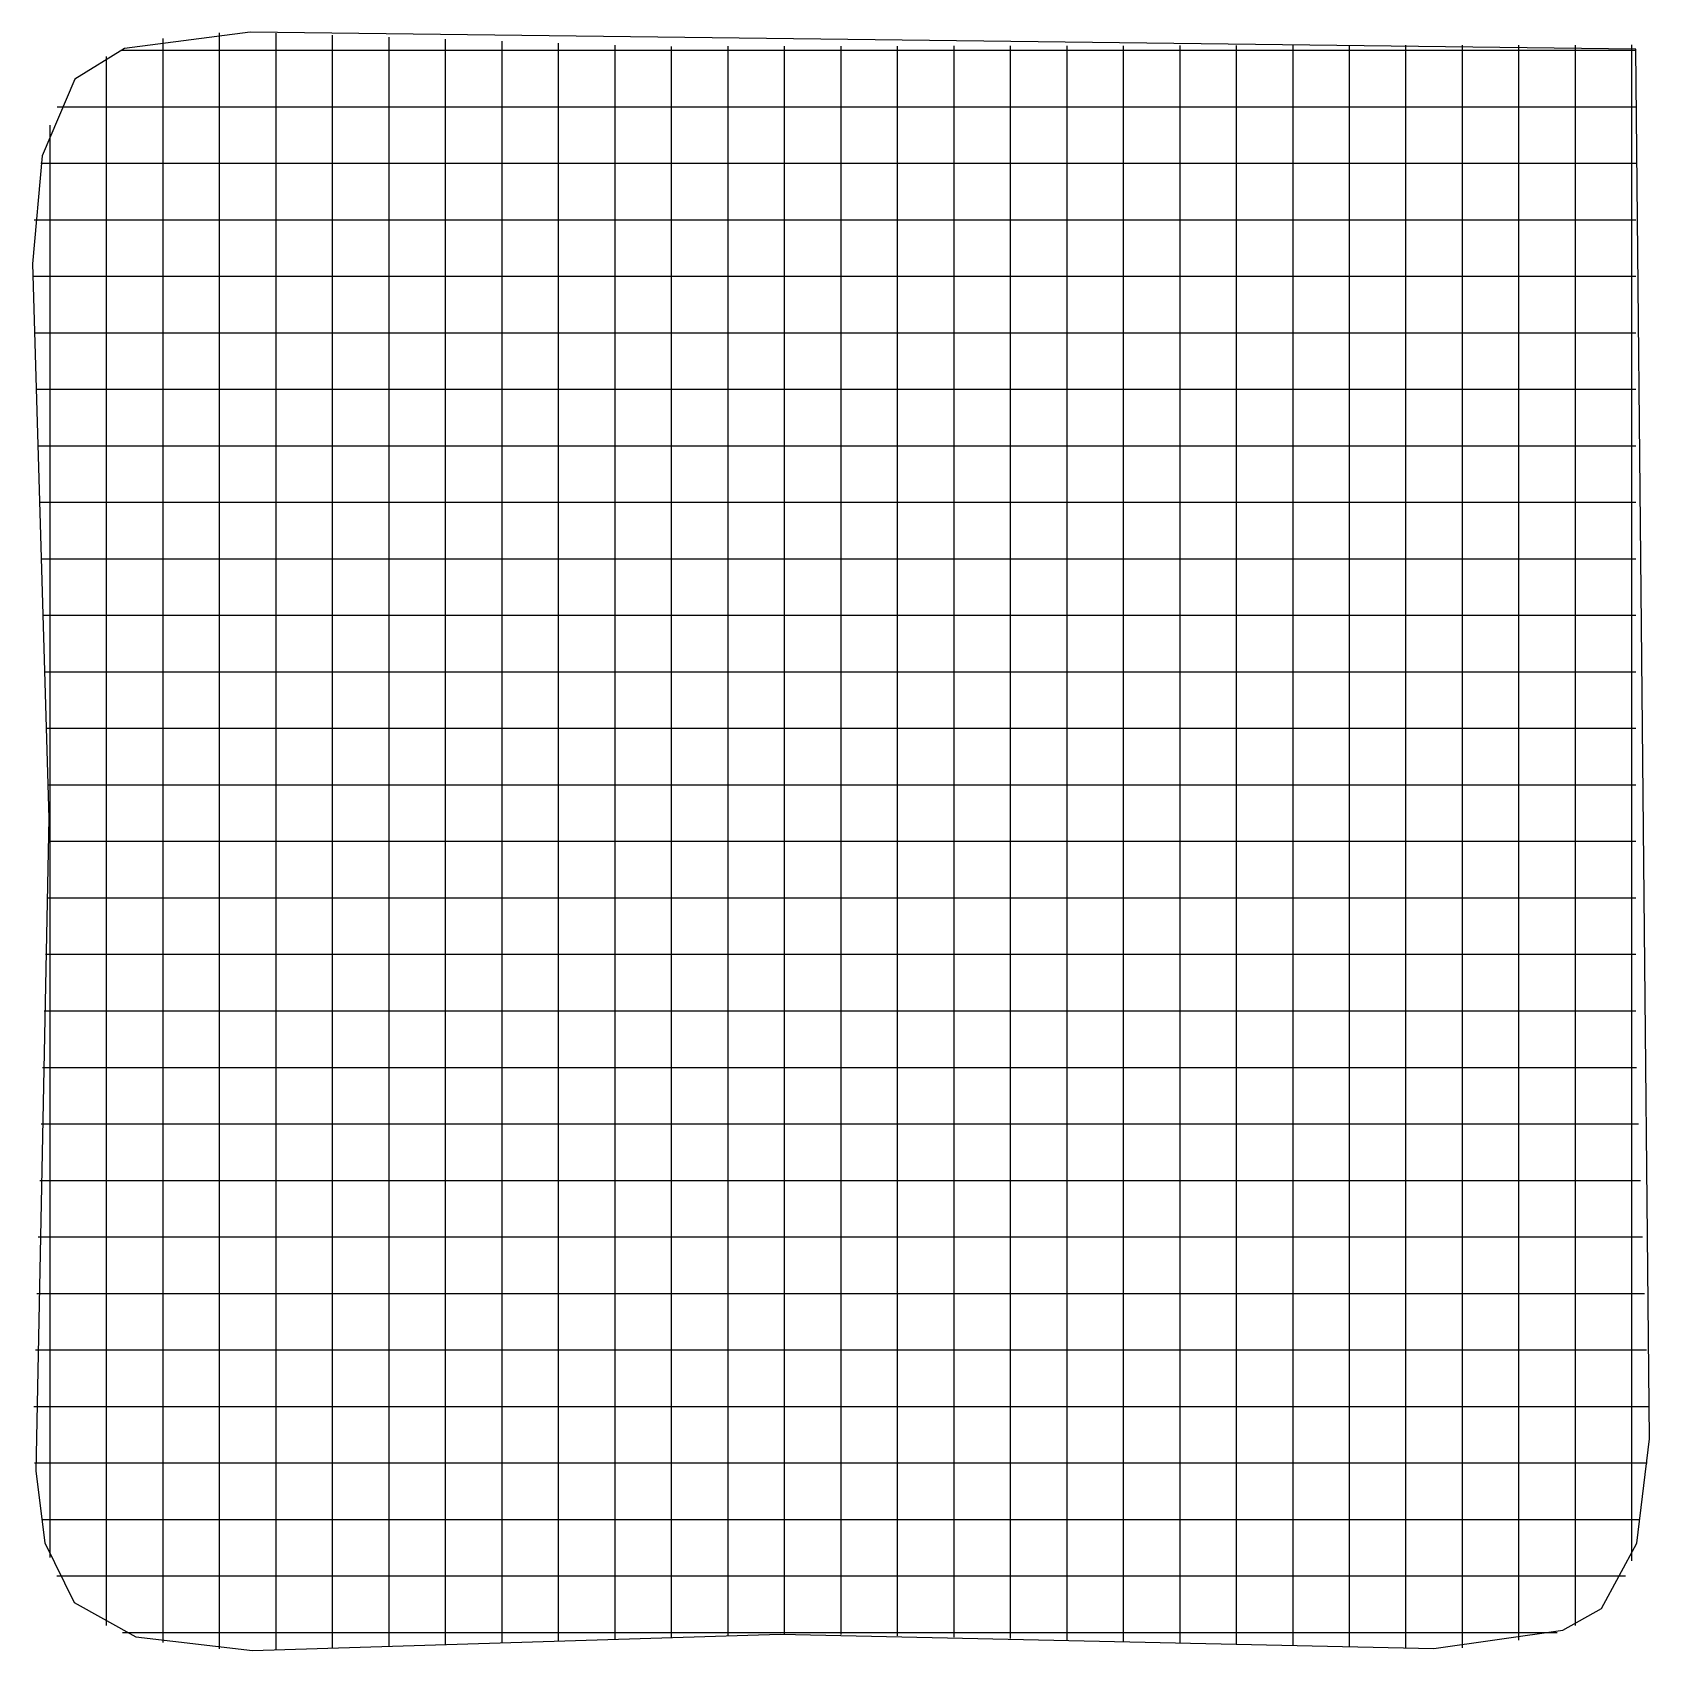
# Model space of a CAD drawing. Header units: metres. Extents: x 0.4 to 14.7, y 0.4 to 14.7.
import ezdxf

# ---------------------------------------------------------------- set-up
doc = ezdxf.new("R2010")
doc.units = ezdxf.units.M

msp = doc.modelspace()

# ---------------------------------------------------------------- linework, layer by layer
for p, q in [((1.593, 14.583), (1.593, 14.695)), ((2.093, 14.743), (2.093, 14.744)), ((2.093, 14.631), (2.093, 14.743)), ((2.093, 13.756), (2.093, 14.631)), ((2.593, 14.63), (2.593, 14.742)), ((2.593, 13.75), (2.593, 14.63)), ((3.093, 14.612), (3.093, 14.724)), ((3.093, 13.754), (3.093, 14.612)), ((3.593, 14.595), (3.593, 14.707)), ((4.093, 14.577), (4.093, 14.69)), ((4.593, 14.56), (4.593, 14.672)), ((5.093, 14.543), (5.093, 14.655)), ((5.593, 14.525), (5.593, 14.637)), ((6.093, 14.513), (6.093, 14.625)), ((6.593, 14.514), (6.593, 14.626)), ((7.093, 14.515), (7.093, 14.627)), ((7.593, 14.516), (7.593, 14.628)), ((8.093, 14.516), (8.093, 14.628)), ((8.593, 14.517), (8.593, 14.629)), ((9.093, 14.518), (9.093, 14.63)), ((9.593, 14.518), (9.593, 14.63)), ((10.093, 14.519), (10.093, 14.631)), ((10.593, 14.52), (10.593, 14.632)), ((11.093, 14.521), (11.093, 14.633)), ((11.593, 14.521), (11.593, 14.633)), ((12.093, 14.522), (12.093, 14.634)), ((12.593, 14.523), (12.593, 14.635)), ((13.093, 14.524), (13.093, 14.636)), ((13.593, 14.524), (13.593, 14.636)), ((14.093, 14.525), (14.093, 14.637)), ((14.593, 14.526), (14.593, 14.638)), ((1.093, 14.424), (1.093, 14.537)), ((1.221, 14.592), (1.333, 14.592)), ((1.221, 14.592), (1.333, 14.592)), ((1.333, 14.592), (1.649, 14.592)), ((1.593, 13.775), (1.593, 14.583)), ((1.649, 14.592), (1.837, 14.592)), ((1.837, 14.592), (2.398, 14.592)), ((2.398, 14.592), (3.337, 14.592)), ((3.337, 14.592), (3.449, 14.592)), ((3.449, 14.592), (3.637, 14.592)), ((3.593, 13.757), (3.593, 14.595)), ((3.637, 14.592), (4.198, 14.592)), ((4.093, 13.76), (4.093, 14.577)), ((4.198, 14.592), (5.137, 14.592)), ((4.593, 13.764), (4.593, 14.56)), ((5.093, 13.767), (5.093, 14.543)), ((5.137, 14.592), (5.249, 14.592)), ((5.249, 14.592), (5.437, 14.592)), ((5.437, 14.592), (5.754, 14.592)), ((5.593, 13.771), (5.593, 14.525)), ((5.754, 14.592), (5.867, 14.592)), ((5.867, 14.592), (6.805, 14.592)), ((6.093, 13.776), (6.093, 14.513)), ((6.593, 13.786), (6.593, 14.514)), ((6.805, 14.592), (7.367, 14.592)), ((7.093, 13.796), (7.093, 14.515)), ((7.367, 14.592), (7.554, 14.592)), ((7.554, 14.592), (7.667, 14.592)), ((7.593, 13.794), (7.593, 14.516)), ((7.667, 14.592), (8.605, 14.592)), ((8.093, 13.787), (8.093, 14.516)), ((8.593, 13.78), (8.593, 14.517)), ((8.605, 14.592), (9.167, 14.592)), ((9.093, 13.772), (9.093, 14.518)), ((9.167, 14.592), (9.354, 14.592)), ((9.354, 14.592), (9.467, 14.592)), ((9.467, 14.592), (10.405, 14.592)), ((9.593, 13.765), (9.593, 14.518)), ((10.093, 13.758), (10.093, 14.519)), ((10.405, 14.592), (10.967, 14.592)), ((10.593, 13.751), (10.593, 14.52)), ((10.967, 14.592), (11.154, 14.592)), ((11.093, 13.743), (11.093, 14.521)), ((11.154, 14.592), (11.267, 14.592)), ((11.267, 14.592), (12.205, 14.592)), ((11.593, 13.736), (11.593, 14.521)), ((12.093, 13.729), (12.093, 14.522)), ((12.205, 14.592), (12.767, 14.592)), ((12.593, 13.722), (12.593, 14.523)), ((12.767, 14.592), (12.954, 14.592)), ((12.954, 14.592), (13.067, 14.592)), ((13.067, 14.592), (14.005, 14.592)), ((13.093, 13.722), (13.093, 14.524)), ((13.593, 13.765), (13.593, 14.524)), ((14.005, 14.592), (14.438, 14.592)), ((14.093, 13.847), (14.093, 14.525)), ((14.438, 14.592), (14.626, 14.592)), ((14.593, 14.205), (14.593, 14.526)), ((1.093, 13.809), (1.093, 14.424)), ((14.593, 14.018), (14.593, 14.205)), ((0.654, 14.092), (0.766, 14.092)), ((0.654, 14.092), (0.766, 14.092)), ((0.766, 14.092), (1.437, 14.092)), ((1.437, 14.092), (1.998, 14.092)), ((1.998, 14.092), (2.186, 14.092)), ((2.186, 14.092), (2.298, 14.092)), ((2.298, 14.092), (3.237, 14.092)), ((3.237, 14.092), (3.798, 14.092)), ((3.798, 14.092), (3.986, 14.092)), ((3.986, 14.092), (4.098, 14.092)), ((4.098, 14.092), (5.037, 14.092)), ((5.037, 14.092), (5.598, 14.092)), ((5.598, 14.092), (5.786, 14.092)), ((5.786, 14.092), (5.898, 14.092)), ((5.898, 14.092), (6.837, 14.092)), ((6.837, 14.092), (7.398, 14.092)), ((7.398, 14.092), (7.586, 14.092)), ((7.586, 14.092), (7.698, 14.092)), ((7.698, 14.092), (8.637, 14.092)), ((8.637, 14.092), (9.198, 14.092)), ((9.198, 14.092), (9.386, 14.092)), ((9.386, 14.092), (9.498, 14.092)), ((9.498, 14.092), (10.437, 14.092)), ((10.437, 14.092), (10.998, 14.092)), ((10.998, 14.092), (11.186, 14.092)), ((11.186, 14.092), (11.298, 14.092)), ((11.298, 14.092), (12.237, 14.092)), ((12.237, 14.092), (12.798, 14.092)), ((12.798, 14.092), (12.986, 14.092)), ((12.986, 14.092), (13.098, 14.092)), ((13.098, 14.092), (14.037, 14.092)), ((14.037, 14.092), (14.438, 14.092)), ((14.438, 14.092), (14.626, 14.092)), ((0.593, 13.882), (0.593, 13.929)), ((14.593, 13.457), (14.593, 14.018)), ((0.593, 13.77), (0.593, 13.882)), ((0.593, 12.831), (0.593, 13.77)), ((1.093, 13.248), (1.093, 13.809)), ((1.593, 13.214), (1.593, 13.775)), ((2.093, 13.195), (2.093, 13.756)), ((2.593, 13.189), (2.593, 13.75)), ((3.093, 13.192), (3.093, 13.754)), ((3.593, 13.196), (3.593, 13.757)), ((4.093, 13.199), (4.093, 13.76)), ((4.593, 13.202), (4.593, 13.764)), ((5.093, 13.206), (5.093, 13.767)), ((5.593, 13.209), (5.593, 13.771)), ((6.093, 13.215), (6.093, 13.776)), ((6.593, 13.225), (6.593, 13.786)), ((7.093, 13.235), (7.093, 13.796)), ((7.593, 13.233), (7.593, 13.794)), ((8.093, 13.225), (8.093, 13.787)), ((8.593, 13.218), (8.593, 13.78)), ((9.093, 13.211), (9.093, 13.772)), ((9.593, 13.204), (9.593, 13.765)), ((10.093, 13.196), (10.093, 13.758)), ((10.593, 13.189), (10.593, 13.751)), ((13.593, 13.203), (13.593, 13.765)), ((14.093, 13.286), (14.093, 13.847)), ((11.093, 13.182), (11.093, 13.743)), ((11.593, 13.175), (11.593, 13.736)), ((12.093, 13.168), (12.093, 13.729)), ((12.593, 13.16), (12.593, 13.722)), ((13.093, 13.16), (13.093, 13.722)), ((0.511, 13.592), (0.623, 13.592)), ((0.511, 13.592), (0.623, 13.592)), ((0.623, 13.592), (1.384, 13.592)), ((1.384, 13.592), (1.945, 13.592)), ((1.945, 13.592), (2.133, 13.592)), ((2.133, 13.592), (2.245, 13.592)), ((2.245, 13.592), (3.184, 13.592)), ((3.184, 13.592), (3.745, 13.592)), ((3.745, 13.592), (3.933, 13.592)), ((3.933, 13.592), (4.045, 13.592)), ((4.045, 13.592), (4.984, 13.592)), ((4.984, 13.592), (5.545, 13.592)), ((5.545, 13.592), (5.733, 13.592)), ((5.733, 13.592), (5.845, 13.592)), ((5.845, 13.592), (6.784, 13.592)), ((6.784, 13.592), (7.345, 13.592)), ((7.345, 13.592), (7.533, 13.592)), ((7.533, 13.592), (7.645, 13.592)), ((7.645, 13.592), (8.584, 13.592)), ((8.584, 13.592), (9.145, 13.592)), ((9.145, 13.592), (9.333, 13.592)), ((9.333, 13.592), (9.445, 13.592)), ((9.445, 13.592), (10.384, 13.592)), ((10.384, 13.592), (10.945, 13.592)), ((10.945, 13.592), (11.133, 13.592)), ((11.133, 13.592), (11.245, 13.592)), ((11.245, 13.592), (12.184, 13.592)), ((12.184, 13.592), (12.745, 13.592)), ((12.745, 13.592), (12.933, 13.592)), ((12.933, 13.592), (13.045, 13.592)), ((13.045, 13.592), (13.984, 13.592)), ((13.984, 13.592), (14.438, 13.592)), ((14.438, 13.592), (14.626, 13.592)), ((14.593, 12.518), (14.593, 13.457)), ((1.093, 13.06), (1.093, 13.248)), ((1.593, 13.026), (1.593, 13.214)), ((2.093, 13.008), (2.093, 13.195)), ((2.593, 13.001), (2.593, 13.189)), ((3.093, 13.005), (3.093, 13.192)), ((3.593, 13.008), (3.593, 13.196)), ((4.093, 13.012), (4.093, 13.199)), ((4.593, 13.015), (4.593, 13.202)), ((5.093, 13.018), (5.093, 13.206)), ((5.593, 13.022), (5.593, 13.209)), ((6.093, 13.027), (6.093, 13.215)), ((6.593, 13.038), (6.593, 13.225)), ((7.093, 13.047), (7.093, 13.235)), ((7.593, 13.045), (7.593, 13.233)), ((8.093, 13.038), (8.093, 13.225)), ((8.593, 13.031), (8.593, 13.218)), ((9.093, 13.023), (9.093, 13.211)), ((9.593, 13.016), (9.593, 13.204)), ((10.093, 13.009), (10.093, 13.196)), ((10.593, 13.002), (10.593, 13.189)), ((11.093, 12.994), (11.093, 13.182)), ((11.593, 12.987), (11.593, 13.175)), ((13.593, 13.016), (13.593, 13.203)), ((14.093, 13.098), (14.093, 13.286)), ((0.451, 13.092), (0.563, 13.092)), ((0.451, 13.092), (0.563, 13.092)), ((0.563, 13.092), (1.361, 13.092)), ((1.093, 12.948), (1.093, 13.06)), ((1.361, 13.092), (1.922, 13.092)), ((1.922, 13.092), (2.11, 13.092)), ((2.11, 13.092), (2.222, 13.092)), ((2.222, 13.092), (3.161, 13.092)), ((3.161, 13.092), (3.722, 13.092)), ((3.722, 13.092), (3.91, 13.092)), ((3.91, 13.092), (4.022, 13.092)), ((4.022, 13.092), (4.961, 13.092)), ((4.961, 13.092), (5.522, 13.092)), ((5.522, 13.092), (5.71, 13.092)), ((5.71, 13.092), (5.822, 13.092)), ((5.822, 13.092), (6.761, 13.092)), ((6.593, 12.925), (6.593, 13.038)), ((6.761, 13.092), (7.322, 13.092)), ((7.093, 12.935), (7.093, 13.047)), ((7.322, 13.092), (7.51, 13.092)), ((7.51, 13.092), (7.622, 13.092)), ((7.593, 12.933), (7.593, 13.045)), ((7.622, 13.092), (8.561, 13.092)), ((8.093, 12.925), (8.093, 13.038)), ((8.561, 13.092), (9.122, 13.092)), ((8.593, 12.918), (8.593, 13.031)), ((9.122, 13.092), (9.31, 13.092)), ((9.31, 13.092), (9.422, 13.092)), ((9.422, 13.092), (10.361, 13.092)), ((10.361, 13.092), (10.922, 13.092)), ((10.922, 13.092), (11.11, 13.092)), ((11.11, 13.092), (11.222, 13.092)), ((11.222, 13.092), (12.161, 13.092)), ((12.093, 12.98), (12.093, 13.168)), ((12.161, 13.092), (12.722, 13.092)), ((12.593, 12.973), (12.593, 13.16)), ((12.722, 13.092), (12.91, 13.092)), ((12.91, 13.092), (13.022, 13.092)), ((13.022, 13.092), (13.961, 13.092)), ((13.093, 12.973), (13.093, 13.16)), ((13.961, 13.092), (14.438, 13.092)), ((14.093, 12.986), (14.093, 13.098)), ((14.438, 13.092), (14.626, 13.092)), ((1.093, 12.009), (1.093, 12.948)), ((1.593, 12.914), (1.593, 13.026)), ((1.593, 11.975), (1.593, 12.914)), ((2.093, 12.896), (2.093, 13.008)), ((2.093, 11.956), (2.093, 12.896)), ((2.593, 12.889), (2.593, 13.001)), ((2.593, 11.95), (2.593, 12.889)), ((3.093, 12.892), (3.093, 13.005)), ((3.093, 11.954), (3.093, 12.892)), ((3.593, 12.896), (3.593, 13.008)), ((3.593, 11.957), (3.593, 12.896)), ((4.093, 12.899), (4.093, 13.012)), ((4.093, 11.96), (4.093, 12.899)), ((4.593, 12.902), (4.593, 13.015)), ((4.593, 11.964), (4.593, 12.902)), ((5.093, 12.906), (5.093, 13.018)), ((5.093, 11.967), (5.093, 12.906)), ((5.593, 12.909), (5.593, 13.022)), ((5.593, 11.971), (5.593, 12.909)), ((6.093, 12.915), (6.093, 13.027)), ((6.093, 11.976), (6.093, 12.915)), ((6.593, 11.986), (6.593, 12.925)), ((7.093, 11.996), (7.093, 12.935)), ((7.593, 11.994), (7.593, 12.933)), ((8.093, 11.987), (8.093, 12.925)), ((8.593, 11.98), (8.593, 12.918)), ((9.093, 12.911), (9.093, 13.023)), ((9.093, 11.972), (9.093, 12.911)), ((9.593, 12.904), (9.593, 13.016)), ((9.593, 11.965), (9.593, 12.904)), ((10.093, 12.896), (10.093, 13.009)), ((10.093, 11.958), (10.093, 12.896)), ((10.593, 12.889), (10.593, 13.002)), ((10.593, 11.951), (10.593, 12.889)), ((11.093, 12.882), (11.093, 12.994)), ((11.593, 12.875), (11.593, 12.987)), ((12.093, 12.868), (12.093, 12.98)), ((12.593, 12.86), (12.593, 12.973)), ((13.093, 12.861), (13.093, 12.973)), ((13.593, 12.903), (13.593, 13.016)), ((13.593, 11.965), (13.593, 12.903)), ((14.093, 12.047), (14.093, 12.986)), ((0.593, 12.27), (0.593, 12.831)), ((11.093, 11.943), (11.093, 12.882)), ((11.593, 11.936), (11.593, 12.875)), ((12.093, 11.929), (12.093, 12.868)), ((12.593, 11.922), (12.593, 12.86)), ((13.093, 11.922), (13.093, 12.861)), ((0.438, 12.592), (0.55, 12.592)), ((0.438, 12.592), (0.55, 12.592)), ((0.55, 12.592), (1.356, 12.592)), ((1.356, 12.592), (1.918, 12.592)), ((1.918, 12.592), (2.105, 12.592)), ((2.105, 12.592), (2.218, 12.592)), ((2.218, 12.592), (3.156, 12.592)), ((3.156, 12.592), (3.718, 12.592)), ((3.718, 12.592), (3.905, 12.592)), ((3.905, 12.592), (4.018, 12.592)), ((4.018, 12.592), (4.956, 12.592)), ((4.956, 12.592), (5.518, 12.592)), ((5.518, 12.592), (5.705, 12.592)), ((5.705, 12.592), (5.818, 12.592)), ((5.818, 12.592), (6.756, 12.592)), ((6.756, 12.592), (7.318, 12.592)), ((7.318, 12.592), (7.505, 12.592)), ((7.505, 12.592), (7.618, 12.592)), ((7.618, 12.592), (8.556, 12.592)), ((8.556, 12.592), (9.118, 12.592)), ((9.118, 12.592), (9.305, 12.592)), ((9.305, 12.592), (9.418, 12.592)), ((9.418, 12.592), (10.356, 12.592)), ((10.356, 12.592), (10.918, 12.592)), ((10.918, 12.592), (11.105, 12.592)), ((11.105, 12.592), (11.218, 12.592)), ((11.218, 12.592), (12.156, 12.592)), ((12.156, 12.592), (12.718, 12.592)), ((12.718, 12.592), (12.905, 12.592)), ((12.905, 12.592), (13.018, 12.592)), ((13.018, 12.592), (13.956, 12.592)), ((13.956, 12.592), (14.438, 12.592)), ((14.438, 12.592), (14.626, 12.592)), ((14.593, 12.405), (14.593, 12.518)), ((14.593, 12.218), (14.593, 12.405)), ((0.593, 12.082), (0.593, 12.27)), ((14.593, 11.657), (14.593, 12.218)), ((0.453, 12.092), (0.565, 12.092)), ((0.453, 12.092), (0.565, 12.092)), ((0.565, 12.092), (1.362, 12.092)), ((0.593, 11.97), (0.593, 12.082)), ((1.362, 12.092), (1.923, 12.092)), ((1.923, 12.092), (2.111, 12.092)), ((2.111, 12.092), (2.223, 12.092)), ((2.223, 12.092), (3.162, 12.092)), ((3.162, 12.092), (3.723, 12.092)), ((3.723, 12.092), (3.911, 12.092)), ((3.911, 12.092), (4.023, 12.092)), ((4.023, 12.092), (4.962, 12.092)), ((4.962, 12.092), (5.523, 12.092)), ((5.523, 12.092), (5.711, 12.092)), ((5.711, 12.092), (5.823, 12.092)), ((5.823, 12.092), (6.762, 12.092)), ((6.762, 12.092), (7.323, 12.092)), ((7.323, 12.092), (7.511, 12.092)), ((7.511, 12.092), (7.623, 12.092)), ((7.623, 12.092), (8.562, 12.092)), ((8.562, 12.092), (9.123, 12.092)), ((9.123, 12.092), (9.311, 12.092)), ((9.311, 12.092), (9.423, 12.092)), ((9.423, 12.092), (10.362, 12.092)), ((10.362, 12.092), (10.923, 12.092)), ((10.923, 12.092), (11.111, 12.092)), ((11.111, 12.092), (11.223, 12.092)), ((11.223, 12.092), (12.162, 12.092)), ((12.162, 12.092), (12.723, 12.092)), ((12.723, 12.092), (12.911, 12.092)), ((12.911, 12.092), (13.023, 12.092)), ((13.023, 12.092), (13.962, 12.092)), ((13.962, 12.092), (14.438, 12.092)), ((14.093, 11.486), (14.093, 12.047)), ((14.438, 12.092), (14.626, 12.092)), ((0.593, 11.031), (0.593, 11.97)), ((1.093, 11.448), (1.093, 12.009)), ((1.593, 11.414), (1.593, 11.975)), ((2.093, 11.395), (2.093, 11.956)), ((2.593, 11.389), (2.593, 11.95)), ((3.093, 11.392), (3.093, 11.954)), ((3.593, 11.396), (3.593, 11.957)), ((4.093, 11.399), (4.093, 11.96)), ((4.593, 11.402), (4.593, 11.964)), ((5.093, 11.406), (5.093, 11.967)), ((5.593, 11.409), (5.593, 11.971)), ((6.093, 11.415), (6.093, 11.976)), ((6.593, 11.425), (6.593, 11.986)), ((7.093, 11.435), (7.093, 11.996)), ((7.593, 11.433), (7.593, 11.994)), ((8.093, 11.425), (8.093, 11.987)), ((8.593, 11.418), (8.593, 11.98)), ((9.093, 11.411), (9.093, 11.972)), ((9.593, 11.404), (9.593, 11.965)), ((10.093, 11.396), (10.093, 11.958)), ((10.593, 11.389), (10.593, 11.951)), ((11.093, 11.382), (11.093, 11.943)), ((11.593, 11.375), (11.593, 11.936)), ((12.093, 11.368), (12.093, 11.929)), ((12.593, 11.36), (12.593, 11.922)), ((13.093, 11.36), (13.093, 11.922)), ((13.593, 11.403), (13.593, 11.965)), ((14.593, 10.718), (14.593, 11.657)), ((0.468, 11.592), (0.58, 11.592)), ((0.468, 11.592), (0.58, 11.592)), ((0.58, 11.592), (1.368, 11.592)), ((1.368, 11.592), (1.929, 11.592)), ((1.929, 11.592), (2.117, 11.592)), ((2.117, 11.592), (2.229, 11.592)), ((2.229, 11.592), (3.168, 11.592)), ((3.168, 11.592), (3.729, 11.592)), ((3.729, 11.592), (3.917, 11.592)), ((3.917, 11.592), (4.029, 11.592)), ((4.029, 11.592), (4.968, 11.592)), ((4.968, 11.592), (5.529, 11.592)), ((5.529, 11.592), (5.717, 11.592)), ((5.717, 11.592), (5.829, 11.592)), ((5.829, 11.592), (6.768, 11.592)), ((6.768, 11.592), (7.329, 11.592)), ((7.329, 11.592), (7.517, 11.592)), ((7.517, 11.592), (7.629, 11.592)), ((7.629, 11.592), (8.568, 11.592)), ((8.568, 11.592), (9.129, 11.592)), ((9.129, 11.592), (9.317, 11.592)), ((9.317, 11.592), (9.429, 11.592)), ((9.429, 11.592), (10.368, 11.592)), ((10.368, 11.592), (10.929, 11.592)), ((10.929, 11.592), (11.117, 11.592)), ((11.117, 11.592), (11.229, 11.592)), ((11.229, 11.592), (12.168, 11.592)), ((12.168, 11.592), (12.729, 11.592)), ((12.729, 11.592), (12.917, 11.592)), ((12.917, 11.592), (13.029, 11.592)), ((13.029, 11.592), (13.968, 11.592)), ((13.968, 11.592), (14.438, 11.592)), ((14.093, 11.298), (14.093, 11.486)), ((14.438, 11.592), (14.626, 11.592)), ((1.093, 11.26), (1.093, 11.448)), ((1.593, 11.226), (1.593, 11.414)), ((2.093, 11.208), (2.093, 11.395)), ((2.593, 11.201), (2.593, 11.389)), ((3.093, 11.205), (3.093, 11.392)), ((3.593, 11.208), (3.593, 11.396)), ((4.093, 11.212), (4.093, 11.399)), ((4.593, 11.215), (4.593, 11.402)), ((5.093, 11.218), (5.093, 11.406)), ((5.593, 11.222), (5.593, 11.409)), ((6.093, 11.227), (6.093, 11.415)), ((6.593, 11.238), (6.593, 11.425)), ((7.093, 11.247), (7.093, 11.435)), ((7.593, 11.245), (7.593, 11.433)), ((8.093, 11.238), (8.093, 11.425)), ((8.593, 11.231), (8.593, 11.418)), ((9.093, 11.223), (9.093, 11.411)), ((9.593, 11.216), (9.593, 11.404)), ((10.093, 11.209), (10.093, 11.396)), ((10.593, 11.202), (10.593, 11.389)), ((11.093, 11.194), (11.093, 11.382)), ((11.593, 11.187), (11.593, 11.375)), ((12.093, 11.18), (12.093, 11.368)), ((12.593, 11.173), (12.593, 11.36)), ((13.093, 11.173), (13.093, 11.36)), ((13.593, 11.216), (13.593, 11.403)), ((1.093, 11.148), (1.093, 11.26)), ((1.593, 11.114), (1.593, 11.226)), ((2.093, 11.096), (2.093, 11.208)), ((2.593, 11.089), (2.593, 11.201)), ((3.093, 11.092), (3.093, 11.205)), ((3.593, 11.096), (3.593, 11.208)), ((4.093, 11.099), (4.093, 11.212)), ((4.593, 11.102), (4.593, 11.215)), ((5.093, 11.106), (5.093, 11.218)), ((5.593, 11.109), (5.593, 11.222)), ((6.093, 11.115), (6.093, 11.227)), ((6.593, 11.125), (6.593, 11.238)), ((7.093, 11.135), (7.093, 11.247)), ((7.593, 11.133), (7.593, 11.245)), ((8.093, 11.125), (8.093, 11.238)), ((8.593, 11.118), (8.593, 11.231)), ((9.093, 11.111), (9.093, 11.223)), ((9.593, 11.104), (9.593, 11.216)), ((10.093, 11.096), (10.093, 11.209)), ((10.593, 11.089), (10.593, 11.202)), ((11.093, 11.082), (11.093, 11.194)), ((11.593, 11.075), (11.593, 11.187)), ((12.093, 11.068), (12.093, 11.18)), ((12.593, 11.06), (12.593, 11.173)), ((13.093, 11.061), (13.093, 11.173)), ((13.593, 11.103), (13.593, 11.216)), ((14.093, 11.186), (14.093, 11.298)), ((14.093, 10.247), (14.093, 11.186)), ((0.484, 11.092), (0.596, 11.092)), ((0.484, 11.092), (0.596, 11.092)), ((0.593, 10.47), (0.593, 11.031)), ((0.596, 11.092), (1.374, 11.092)), ((1.093, 10.209), (1.093, 11.148)), ((1.374, 11.092), (1.935, 11.092)), ((1.593, 10.175), (1.593, 11.114)), ((1.935, 11.092), (2.123, 11.092)), ((2.093, 10.156), (2.093, 11.096)), ((2.123, 11.092), (2.235, 11.092)), ((2.235, 11.092), (3.174, 11.092)), ((2.593, 10.15), (2.593, 11.089)), ((3.093, 10.154), (3.093, 11.092)), ((3.174, 11.092), (3.735, 11.092)), ((3.593, 10.157), (3.593, 11.096)), ((3.735, 11.092), (3.923, 11.092)), ((3.923, 11.092), (4.035, 11.092)), ((4.035, 11.092), (4.974, 11.092)), ((4.093, 10.16), (4.093, 11.099)), ((4.593, 10.164), (4.593, 11.102)), ((4.974, 11.092), (5.535, 11.092)), ((5.093, 10.167), (5.093, 11.106)), ((5.535, 11.092), (5.723, 11.092)), ((5.593, 10.171), (5.593, 11.109)), ((5.723, 11.092), (5.835, 11.092)), ((5.835, 11.092), (6.774, 11.092)), ((6.093, 10.176), (6.093, 11.115)), ((6.593, 10.186), (6.593, 11.125)), ((6.774, 11.092), (7.335, 11.092)), ((7.093, 10.196), (7.093, 11.135)), ((7.335, 11.092), (7.523, 11.092)), ((7.523, 11.092), (7.635, 11.092)), ((7.593, 10.194), (7.593, 11.133)), ((7.635, 11.092), (8.574, 11.092)), ((8.093, 10.187), (8.093, 11.125)), ((8.574, 11.092), (9.135, 11.092)), ((8.593, 10.18), (8.593, 11.118)), ((9.093, 10.172), (9.093, 11.111)), ((9.135, 11.092), (9.323, 11.092)), ((9.323, 11.092), (9.435, 11.092)), ((9.435, 11.092), (10.374, 11.092)), ((9.593, 10.165), (9.593, 11.104)), ((10.093, 10.158), (10.093, 11.096)), ((10.374, 11.092), (10.935, 11.092)), ((10.593, 10.151), (10.593, 11.089)), ((10.935, 11.092), (11.123, 11.092)), ((11.093, 10.143), (11.093, 11.082)), ((11.123, 11.092), (11.235, 11.092)), ((11.235, 11.092), (12.174, 11.092)), ((11.593, 10.136), (11.593, 11.075)), ((12.093, 10.129), (12.093, 11.068)), ((12.174, 11.092), (12.735, 11.092)), ((12.593, 10.122), (12.593, 11.06)), ((12.735, 11.092), (12.923, 11.092)), ((12.923, 11.092), (13.035, 11.092)), ((13.035, 11.092), (13.974, 11.092)), ((13.093, 10.122), (13.093, 11.061)), ((13.593, 10.165), (13.593, 11.103)), ((13.974, 11.092), (14.438, 11.092)), ((14.438, 11.092), (14.626, 11.092)), ((14.593, 10.605), (14.593, 10.718)), ((14.593, 10.418), (14.593, 10.605)), ((0.499, 10.592), (0.611, 10.592)), ((0.499, 10.592), (0.611, 10.592)), ((0.593, 10.282), (0.593, 10.47)), ((0.611, 10.592), (1.379, 10.592)), ((1.379, 10.592), (1.94, 10.592)), ((1.94, 10.592), (2.128, 10.592)), ((2.128, 10.592), (2.24, 10.592)), ((2.24, 10.592), (3.179, 10.592)), ((3.179, 10.592), (3.74, 10.592)), ((3.74, 10.592), (3.928, 10.592)), ((3.928, 10.592), (4.04, 10.592)), ((4.04, 10.592), (4.979, 10.592)), ((4.979, 10.592), (5.54, 10.592)), ((5.54, 10.592), (5.728, 10.592)), ((5.728, 10.592), (5.84, 10.592)), ((5.84, 10.592), (6.779, 10.592)), ((6.779, 10.592), (7.34, 10.592)), ((7.34, 10.592), (7.528, 10.592)), ((7.528, 10.592), (7.64, 10.592)), ((7.64, 10.592), (8.579, 10.592)), ((8.579, 10.592), (9.14, 10.592)), ((9.14, 10.592), (9.328, 10.592)), ((9.328, 10.592), (9.44, 10.592)), ((9.44, 10.592), (10.379, 10.592)), ((10.379, 10.592), (10.94, 10.592)), ((10.94, 10.592), (11.128, 10.592)), ((11.128, 10.592), (11.24, 10.592)), ((11.24, 10.592), (12.179, 10.592)), ((12.179, 10.592), (12.74, 10.592)), ((12.74, 10.592), (12.928, 10.592)), ((12.928, 10.592), (13.04, 10.592)), ((13.04, 10.592), (13.979, 10.592)), ((13.979, 10.592), (14.438, 10.592)), ((14.438, 10.592), (14.626, 10.592)), ((14.593, 9.857), (14.593, 10.418)), ((0.593, 10.17), (0.593, 10.282)), ((0.593, 9.231), (0.593, 10.17)), ((1.093, 9.648), (1.093, 10.209)), ((1.593, 9.614), (1.593, 10.175)), ((5.093, 9.606), (5.093, 10.167)), ((5.593, 9.609), (5.593, 10.171)), ((6.093, 9.615), (6.093, 10.176)), ((6.593, 9.625), (6.593, 10.186)), ((7.093, 9.635), (7.093, 10.196)), ((7.593, 9.633), (7.593, 10.194)), ((8.093, 9.625), (8.093, 10.187)), ((8.593, 9.618), (8.593, 10.18)), ((9.093, 9.611), (9.093, 10.172)), ((14.093, 9.686), (14.093, 10.247)), ((0.514, 10.092), (0.626, 10.092)), ((0.514, 10.092), (0.626, 10.092)), ((0.626, 10.092), (1.385, 10.092)), ((1.385, 10.092), (1.946, 10.092)), ((1.946, 10.092), (2.134, 10.092)), ((2.093, 9.595), (2.093, 10.156)), ((2.134, 10.092), (2.246, 10.092)), ((2.246, 10.092), (3.185, 10.092)), ((2.593, 9.589), (2.593, 10.15)), ((3.093, 9.592), (3.093, 10.154)), ((3.185, 10.092), (3.746, 10.092)), ((3.593, 9.596), (3.593, 10.157)), ((3.746, 10.092), (3.934, 10.092)), ((3.934, 10.092), (4.046, 10.092)), ((4.046, 10.092), (4.985, 10.092)), ((4.093, 9.599), (4.093, 10.16)), ((4.593, 9.602), (4.593, 10.164)), ((4.985, 10.092), (5.546, 10.092)), ((5.546, 10.092), (5.734, 10.092)), ((5.734, 10.092), (5.846, 10.092)), ((5.846, 10.092), (6.785, 10.092)), ((6.785, 10.092), (7.346, 10.092)), ((7.346, 10.092), (7.534, 10.092)), ((7.534, 10.092), (7.646, 10.092)), ((7.646, 10.092), (8.585, 10.092)), ((8.585, 10.092), (9.146, 10.092)), ((9.146, 10.092), (9.334, 10.092)), ((9.334, 10.092), (9.446, 10.092)), ((9.446, 10.092), (10.385, 10.092)), ((9.593, 9.604), (9.593, 10.165)), ((10.093, 9.596), (10.093, 10.158)), ((10.385, 10.092), (10.946, 10.092)), ((10.593, 9.589), (10.593, 10.151)), ((10.946, 10.092), (11.134, 10.092)), ((11.093, 9.582), (11.093, 10.143)), ((11.134, 10.092), (11.246, 10.092)), ((11.246, 10.092), (12.185, 10.092)), ((11.593, 9.575), (11.593, 10.136)), ((12.093, 9.568), (12.093, 10.129)), ((12.185, 10.092), (12.746, 10.092)), ((12.593, 9.56), (12.593, 10.122)), ((12.746, 10.092), (12.934, 10.092)), ((12.934, 10.092), (13.046, 10.092)), ((13.046, 10.092), (13.985, 10.092)), ((13.093, 9.56), (13.093, 10.122)), ((13.593, 9.603), (13.593, 10.165)), ((13.985, 10.092), (14.438, 10.092)), ((14.438, 10.092), (14.626, 10.092)), ((14.593, 8.918), (14.593, 9.857)), ((1.093, 9.46), (1.093, 9.648)), ((1.593, 9.426), (1.593, 9.614)), ((2.093, 9.408), (2.093, 9.595)), ((3.593, 9.408), (3.593, 9.596)), ((4.093, 9.412), (4.093, 9.599)), ((4.593, 9.415), (4.593, 9.602)), ((5.093, 9.418), (5.093, 9.606)), ((5.593, 9.422), (5.593, 9.609)), ((6.093, 9.427), (6.093, 9.615)), ((6.593, 9.438), (6.593, 9.625)), ((7.093, 9.447), (7.093, 9.635)), ((7.593, 9.445), (7.593, 9.633)), ((8.093, 9.438), (8.093, 9.625)), ((8.593, 9.431), (8.593, 9.618)), ((9.093, 9.423), (9.093, 9.611)), ((9.593, 9.416), (9.593, 9.604)), ((10.093, 9.409), (10.093, 9.596)), ((13.593, 9.416), (13.593, 9.603)), ((14.093, 9.498), (14.093, 9.686)), ((0.529, 9.592), (0.641, 9.592)), ((0.529, 9.592), (0.641, 9.592)), ((0.641, 9.592), (1.39, 9.592)), ((1.093, 9.348), (1.093, 9.46)), ((1.39, 9.592), (1.952, 9.592)), ((1.952, 9.592), (2.14, 9.592)), ((2.14, 9.592), (2.252, 9.592)), ((2.252, 9.592), (3.19, 9.592)), ((2.593, 9.401), (2.593, 9.589)), ((3.093, 9.405), (3.093, 9.592)), ((3.19, 9.592), (3.752, 9.592)), ((3.752, 9.592), (3.94, 9.592)), ((3.94, 9.592), (4.052, 9.592)), ((4.052, 9.592), (4.99, 9.592)), ((4.99, 9.592), (5.552, 9.592)), ((5.552, 9.592), (5.74, 9.592)), ((5.74, 9.592), (5.852, 9.592)), ((5.852, 9.592), (6.79, 9.592)), ((6.79, 9.592), (7.352, 9.592)), ((7.352, 9.592), (7.54, 9.592)), ((7.54, 9.592), (7.652, 9.592)), ((7.652, 9.592), (8.59, 9.592)), ((8.59, 9.592), (9.152, 9.592)), ((9.152, 9.592), (9.34, 9.592)), ((9.34, 9.592), (9.452, 9.592)), ((9.452, 9.592), (10.39, 9.592)), ((10.39, 9.592), (10.952, 9.592)), ((10.593, 9.402), (10.593, 9.589)), ((10.952, 9.592), (11.14, 9.592)), ((11.093, 9.394), (11.093, 9.582)), ((11.14, 9.592), (11.252, 9.592)), ((11.252, 9.592), (12.19, 9.592)), ((11.593, 9.387), (11.593, 9.575)), ((12.093, 9.38), (12.093, 9.568)), ((12.19, 9.592), (12.752, 9.592)), ((12.593, 9.373), (12.593, 9.56)), ((12.752, 9.592), (12.94, 9.592)), ((12.94, 9.592), (13.052, 9.592)), ((13.052, 9.592), (13.99, 9.592)), ((13.093, 9.373), (13.093, 9.56)), ((13.99, 9.592), (14.438, 9.592)), ((14.093, 9.386), (14.093, 9.498)), ((14.438, 9.592), (14.626, 9.592)), ((1.093, 8.409), (1.093, 9.348)), ((1.593, 9.314), (1.593, 9.426)), ((1.593, 8.375), (1.593, 9.314)), ((2.093, 9.296), (2.093, 9.408)), ((2.593, 9.289), (2.593, 9.401)), ((3.093, 9.292), (3.093, 9.405)), ((3.593, 9.296), (3.593, 9.408)), ((4.093, 9.299), (4.093, 9.412)), ((4.593, 9.302), (4.593, 9.415)), ((5.093, 9.306), (5.093, 9.418)), ((5.593, 9.309), (5.593, 9.422)), ((5.593, 8.371), (5.593, 9.309)), ((6.093, 9.315), (6.093, 9.427)), ((6.093, 8.376), (6.093, 9.315)), ((6.593, 9.325), (6.593, 9.438)), ((6.593, 8.386), (6.593, 9.325)), ((7.093, 9.335), (7.093, 9.447)), ((7.093, 8.396), (7.093, 9.335)), ((7.593, 9.333), (7.593, 9.445)), ((7.593, 8.394), (7.593, 9.333)), ((8.093, 9.325), (8.093, 9.438)), ((8.093, 8.387), (8.093, 9.325)), ((8.593, 9.318), (8.593, 9.431)), ((8.593, 8.38), (8.593, 9.318)), ((9.093, 9.311), (9.093, 9.423)), ((9.093, 8.372), (9.093, 9.311)), ((9.593, 9.304), (9.593, 9.416)), ((10.093, 9.296), (10.093, 9.409)), ((10.593, 9.289), (10.593, 9.402)), ((11.093, 9.282), (11.093, 9.394)), ((11.593, 9.275), (11.593, 9.387)), ((12.093, 9.268), (12.093, 9.38)), ((12.593, 9.26), (12.593, 9.373)), ((13.093, 9.261), (13.093, 9.373)), ((13.593, 9.303), (13.593, 9.416)), ((14.093, 8.447), (14.093, 9.386)), ((0.593, 8.67), (0.593, 9.231)), ((2.093, 8.356), (2.093, 9.296)), ((2.593, 8.35), (2.593, 9.289)), ((3.093, 8.354), (3.093, 9.292)), ((3.593, 8.357), (3.593, 9.296)), ((4.093, 8.36), (4.093, 9.299)), ((4.593, 8.364), (4.593, 9.302)), ((5.093, 8.367), (5.093, 9.306)), ((9.593, 8.365), (9.593, 9.304)), ((10.093, 8.358), (10.093, 9.296)), ((10.593, 8.351), (10.593, 9.289)), ((11.093, 8.343), (11.093, 9.282)), ((11.593, 8.336), (11.593, 9.275)), ((12.093, 8.329), (12.093, 9.268)), ((12.593, 8.322), (12.593, 9.26)), ((13.093, 8.322), (13.093, 9.261)), ((13.593, 8.365), (13.593, 9.303)), ((0.545, 9.092), (0.657, 9.092)), ((0.545, 9.092), (0.657, 9.092)), ((0.657, 9.092), (1.396, 9.092)), ((1.396, 9.092), (1.958, 9.092)), ((1.958, 9.092), (2.145, 9.092)), ((2.145, 9.092), (2.258, 9.092)), ((2.258, 9.092), (3.196, 9.092)), ((3.196, 9.092), (3.758, 9.092)), ((3.758, 9.092), (3.945, 9.092)), ((3.945, 9.092), (4.058, 9.092)), ((4.058, 9.092), (4.996, 9.092)), ((4.996, 9.092), (5.558, 9.092)), ((5.558, 9.092), (5.745, 9.092)), ((5.745, 9.092), (5.858, 9.092)), ((5.858, 9.092), (6.796, 9.092)), ((6.796, 9.092), (7.358, 9.092)), ((7.358, 9.092), (7.545, 9.092)), ((7.545, 9.092), (7.658, 9.092)), ((7.658, 9.092), (8.596, 9.092)), ((8.596, 9.092), (9.158, 9.092)), ((9.158, 9.092), (9.345, 9.092)), ((9.345, 9.092), (9.458, 9.092)), ((9.458, 9.092), (10.396, 9.092)), ((10.396, 9.092), (10.958, 9.092)), ((10.958, 9.092), (11.145, 9.092)), ((11.145, 9.092), (11.258, 9.092)), ((11.258, 9.092), (12.196, 9.092)), ((12.196, 9.092), (12.758, 9.092)), ((12.758, 9.092), (12.945, 9.092)), ((12.945, 9.092), (13.058, 9.092)), ((13.058, 9.092), (13.996, 9.092)), ((13.996, 9.092), (14.438, 9.092)), ((14.438, 9.092), (14.626, 9.092)), ((14.593, 8.805), (14.593, 8.918)), ((14.593, 8.618), (14.593, 8.805)), ((0.56, 8.592), (0.672, 8.592)), ((0.56, 8.592), (0.672, 8.592)), ((0.593, 8.482), (0.593, 8.67)), ((0.672, 8.592), (1.402, 8.592)), ((1.402, 8.592), (1.963, 8.592)), ((1.963, 8.592), (2.151, 8.592)), ((2.151, 8.592), (2.263, 8.592)), ((2.263, 8.592), (3.202, 8.592)), ((3.202, 8.592), (3.763, 8.592)), ((3.763, 8.592), (3.951, 8.592)), ((3.951, 8.592), (4.063, 8.592)), ((4.063, 8.592), (5.002, 8.592)), ((5.002, 8.592), (5.563, 8.592)), ((5.563, 8.592), (5.751, 8.592)), ((5.751, 8.592), (5.863, 8.592)), ((5.863, 8.592), (6.802, 8.592)), ((6.802, 8.592), (7.363, 8.592)), ((7.363, 8.592), (7.551, 8.592)), ((7.551, 8.592), (7.663, 8.592)), ((7.663, 8.592), (8.602, 8.592)), ((8.602, 8.592), (9.163, 8.592)), ((9.163, 8.592), (9.351, 8.592)), ((9.351, 8.592), (9.463, 8.592)), ((9.463, 8.592), (10.402, 8.592)), ((10.402, 8.592), (10.963, 8.592)), ((10.963, 8.592), (11.151, 8.592)), ((11.151, 8.592), (11.263, 8.592)), ((11.263, 8.592), (12.202, 8.592)), ((12.202, 8.592), (12.763, 8.592)), ((12.763, 8.592), (12.951, 8.592)), ((12.951, 8.592), (13.063, 8.592)), ((13.063, 8.592), (14.002, 8.592)), ((14.002, 8.592), (14.438, 8.592)), ((14.438, 8.592), (14.626, 8.592)), ((14.593, 8.057), (14.593, 8.618)), ((0.593, 8.37), (0.593, 8.482)), ((0.593, 7.431), (0.593, 8.37)), ((1.093, 7.848), (1.093, 8.409)), ((1.593, 7.814), (1.593, 8.375)), ((2.093, 7.795), (2.093, 8.356)), ((2.593, 7.789), (2.593, 8.35)), ((3.093, 7.792), (3.093, 8.354)), ((3.593, 7.796), (3.593, 8.357)), ((4.093, 7.799), (4.093, 8.36)), ((4.593, 7.802), (4.593, 8.364)), ((5.093, 7.806), (5.093, 8.367)), ((5.593, 7.809), (5.593, 8.371)), ((6.093, 7.815), (6.093, 8.376)), ((6.593, 7.825), (6.593, 8.386)), ((7.093, 7.835), (7.093, 8.396)), ((7.593, 7.833), (7.593, 8.394)), ((8.093, 7.825), (8.093, 8.387)), ((8.593, 7.818), (8.593, 8.38)), ((9.093, 7.811), (9.093, 8.372)), ((9.593, 7.804), (9.593, 8.365)), ((10.093, 7.796), (10.093, 8.358)), ((10.593, 7.789), (10.593, 8.351)), ((11.093, 7.782), (11.093, 8.343)), ((11.593, 7.775), (11.593, 8.336)), ((12.093, 7.768), (12.093, 8.329)), ((12.593, 7.76), (12.593, 8.322)), ((13.093, 7.76), (13.093, 8.322)), ((13.593, 7.803), (13.593, 8.365)), ((14.093, 7.886), (14.093, 8.447)), ((0.575, 8.092), (0.687, 8.092)), ((0.575, 8.092), (0.687, 8.092)), ((0.687, 8.092), (1.408, 8.092)), ((1.408, 8.092), (1.969, 8.092)), ((1.969, 8.092), (2.157, 8.092)), ((2.157, 8.092), (2.269, 8.092)), ((2.269, 8.092), (3.208, 8.092)), ((3.208, 8.092), (3.769, 8.092)), ((3.769, 8.092), (3.957, 8.092)), ((3.957, 8.092), (4.069, 8.092)), ((4.069, 8.092), (5.008, 8.092)), ((5.008, 8.092), (5.569, 8.092)), ((5.569, 8.092), (5.757, 8.092)), ((5.757, 8.092), (5.869, 8.092)), ((5.869, 8.092), (6.808, 8.092)), ((6.808, 8.092), (7.369, 8.092)), ((7.369, 8.092), (7.557, 8.092)), ((7.557, 8.092), (7.669, 8.092)), ((7.669, 8.092), (8.608, 8.092)), ((8.608, 8.092), (9.169, 8.092)), ((9.169, 8.092), (9.357, 8.092)), ((9.357, 8.092), (9.469, 8.092)), ((9.469, 8.092), (10.408, 8.092)), ((10.408, 8.092), (10.969, 8.092)), ((10.969, 8.092), (11.157, 8.092)), ((11.157, 8.092), (11.269, 8.092)), ((11.269, 8.092), (12.208, 8.092)), ((12.208, 8.092), (12.769, 8.092)), ((12.769, 8.092), (12.957, 8.092)), ((12.957, 8.092), (13.069, 8.092)), ((13.069, 8.092), (14.008, 8.092)), ((14.008, 8.092), (14.438, 8.092)), ((14.438, 8.092), (14.626, 8.092)), ((14.593, 7.118), (14.593, 8.057)), ((14.093, 7.698), (14.093, 7.886)), ((1.093, 7.66), (1.093, 7.848)), ((1.593, 7.626), (1.593, 7.814)), ((2.093, 7.608), (2.093, 7.795)), ((2.593, 7.601), (2.593, 7.789)), ((3.093, 7.605), (3.093, 7.792)), ((3.593, 7.608), (3.593, 7.796)), ((4.093, 7.612), (4.093, 7.799)), ((4.593, 7.615), (4.593, 7.802)), ((5.093, 7.618), (5.093, 7.806)), ((5.593, 7.622), (5.593, 7.809)), ((6.093, 7.627), (6.093, 7.815)), ((6.593, 7.638), (6.593, 7.825)), ((7.093, 7.647), (7.093, 7.835)), ((7.593, 7.645), (7.593, 7.833)), ((8.093, 7.638), (8.093, 7.825)), ((8.593, 7.631), (8.593, 7.818)), ((9.093, 7.623), (9.093, 7.811)), ((9.593, 7.616), (9.593, 7.804)), ((10.093, 7.609), (10.093, 7.796)), ((10.593, 7.602), (10.593, 7.789)), ((11.093, 7.594), (11.093, 7.782)), ((11.593, 7.587), (11.593, 7.775)), ((12.093, 7.58), (12.093, 7.768)), ((12.593, 7.573), (12.593, 7.76)), ((13.093, 7.573), (13.093, 7.76)), ((13.593, 7.616), (13.593, 7.803)), ((0.576, 7.592), (0.688, 7.592)), ((0.576, 7.592), (0.688, 7.592)), ((0.688, 7.592), (1.408, 7.592)), ((1.093, 7.548), (1.093, 7.66)), ((1.408, 7.592), (1.97, 7.592)), ((1.593, 7.514), (1.593, 7.626)), ((1.97, 7.592), (2.157, 7.592)), ((2.093, 7.496), (2.093, 7.608)), ((2.157, 7.592), (2.269, 7.592)), ((2.269, 7.592), (3.208, 7.592)), ((2.593, 7.489), (2.593, 7.601)), ((3.093, 7.492), (3.093, 7.605)), ((3.208, 7.592), (3.77, 7.592)), ((3.593, 7.496), (3.593, 7.608)), ((3.77, 7.592), (3.957, 7.592)), ((3.957, 7.592), (4.069, 7.592)), ((4.069, 7.592), (5.008, 7.592)), ((4.093, 7.499), (4.093, 7.612)), ((4.593, 7.502), (4.593, 7.615)), ((5.008, 7.592), (5.57, 7.592)), ((5.093, 7.506), (5.093, 7.618)), ((5.57, 7.592), (5.757, 7.592)), ((5.593, 7.509), (5.593, 7.622)), ((5.757, 7.592), (5.869, 7.592)), ((5.869, 7.592), (6.808, 7.592)), ((6.093, 7.515), (6.093, 7.627)), ((6.593, 7.525), (6.593, 7.638)), ((6.808, 7.592), (7.37, 7.592)), ((7.093, 7.535), (7.093, 7.647)), ((7.37, 7.592), (7.557, 7.592)), ((7.557, 7.592), (7.669, 7.592)), ((7.593, 7.533), (7.593, 7.645)), ((7.669, 7.592), (8.608, 7.592)), ((8.093, 7.525), (8.093, 7.638)), ((8.593, 7.518), (8.593, 7.631)), ((8.608, 7.592), (9.17, 7.592)), ((9.093, 7.511), (9.093, 7.623)), ((9.17, 7.592), (9.357, 7.592)), ((9.357, 7.592), (9.469, 7.592)), ((9.469, 7.592), (10.408, 7.592)), ((9.593, 7.504), (9.593, 7.616)), ((10.093, 7.496), (10.093, 7.609)), ((10.408, 7.592), (10.97, 7.592)), ((10.593, 7.489), (10.593, 7.602)), ((10.97, 7.592), (11.157, 7.592)), ((11.093, 7.482), (11.093, 7.594)), ((11.157, 7.592), (11.269, 7.592)), ((11.269, 7.592), (12.208, 7.592)), ((12.208, 7.592), (12.77, 7.592)), ((12.77, 7.592), (12.957, 7.592)), ((12.957, 7.592), (13.069, 7.592)), ((13.069, 7.592), (14.008, 7.592)), ((13.593, 7.503), (13.593, 7.616)), ((14.008, 7.592), (14.438, 7.592)), ((14.093, 7.586), (14.093, 7.698)), ((14.438, 7.592), (14.626, 7.592)), ((1.093, 6.609), (1.093, 7.548)), ((1.593, 6.575), (1.593, 7.514)), ((2.093, 6.556), (2.093, 7.496)), ((2.593, 6.55), (2.593, 7.489)), ((3.093, 6.554), (3.093, 7.492)), ((3.593, 6.557), (3.593, 7.496)), ((4.093, 6.56), (4.093, 7.499)), ((4.593, 6.564), (4.593, 7.502)), ((5.093, 6.567), (5.093, 7.506)), ((5.593, 6.571), (5.593, 7.509)), ((6.093, 6.576), (6.093, 7.515)), ((6.593, 6.586), (6.593, 7.525)), ((7.093, 6.596), (7.093, 7.535)), ((7.593, 6.594), (7.593, 7.533)), ((8.093, 6.587), (8.093, 7.525)), ((8.593, 6.58), (8.593, 7.518)), ((9.093, 6.572), (9.093, 7.511)), ((9.593, 6.565), (9.593, 7.504)), ((10.093, 6.558), (10.093, 7.496)), ((10.593, 6.551), (10.593, 7.489)), ((11.093, 6.543), (11.093, 7.482)), ((11.593, 7.475), (11.593, 7.587)), ((11.593, 6.536), (11.593, 7.475)), ((12.093, 7.468), (12.093, 7.58)), ((12.093, 6.529), (12.093, 7.468)), ((12.593, 7.46), (12.593, 7.573)), ((12.593, 6.522), (12.593, 7.46)), ((13.093, 7.461), (13.093, 7.573)), ((13.093, 6.522), (13.093, 7.461)), ((13.593, 6.565), (13.593, 7.503)), ((14.093, 6.647), (14.093, 7.586)), ((0.593, 6.87), (0.593, 7.431)), ((0.564, 7.092), (0.676, 7.092)), ((0.564, 7.092), (0.676, 7.092)), ((0.676, 7.092), (1.403, 7.092)), ((1.403, 7.092), (1.965, 7.092)), ((1.965, 7.092), (2.152, 7.092)), ((2.152, 7.092), (2.265, 7.092)), ((2.265, 7.092), (3.203, 7.092)), ((3.203, 7.092), (3.765, 7.092)), ((3.765, 7.092), (3.952, 7.092)), ((3.952, 7.092), (4.065, 7.092)), ((4.065, 7.092), (5.003, 7.092)), ((5.003, 7.092), (5.565, 7.092)), ((5.565, 7.092), (5.752, 7.092)), ((5.752, 7.092), (5.865, 7.092)), ((5.865, 7.092), (6.803, 7.092)), ((6.803, 7.092), (7.365, 7.092)), ((7.365, 7.092), (7.552, 7.092)), ((7.552, 7.092), (7.665, 7.092)), ((7.665, 7.092), (8.603, 7.092)), ((8.603, 7.092), (9.165, 7.092)), ((9.165, 7.092), (9.352, 7.092)), ((9.352, 7.092), (9.465, 7.092)), ((9.465, 7.092), (10.403, 7.092)), ((10.403, 7.092), (10.965, 7.092)), ((10.965, 7.092), (11.152, 7.092)), ((11.152, 7.092), (11.265, 7.092)), ((11.265, 7.092), (12.203, 7.092)), ((12.203, 7.092), (12.765, 7.092)), ((12.765, 7.092), (12.952, 7.092)), ((12.952, 7.092), (13.065, 7.092)), ((13.065, 7.092), (14.003, 7.092)), ((14.003, 7.092), (14.438, 7.092)), ((14.438, 7.092), (14.626, 7.092)), ((14.593, 7.005), (14.593, 7.118)), ((14.593, 6.818), (14.593, 7.005)), ((0.593, 6.682), (0.593, 6.87)), ((14.593, 6.257), (14.593, 6.818)), ((0.551, 6.592), (0.663, 6.592)), ((0.551, 6.592), (0.663, 6.592)), ((0.593, 6.57), (0.593, 6.682)), ((0.663, 6.592), (1.399, 6.592)), ((1.093, 6.048), (1.093, 6.609)), ((1.399, 6.592), (1.96, 6.592)), ((1.96, 6.592), (2.148, 6.592)), ((2.148, 6.592), (2.26, 6.592)), ((2.26, 6.592), (3.199, 6.592)), ((3.199, 6.592), (3.76, 6.592)), ((3.76, 6.592), (3.948, 6.592)), ((3.948, 6.592), (4.06, 6.592)), ((4.06, 6.592), (4.999, 6.592)), ((4.999, 6.592), (5.56, 6.592)), ((5.56, 6.592), (5.748, 6.592)), ((5.748, 6.592), (5.86, 6.592)), ((5.86, 6.592), (6.799, 6.592)), ((6.799, 6.592), (7.36, 6.592)), ((7.093, 6.035), (7.093, 6.596)), ((7.36, 6.592), (7.548, 6.592)), ((7.548, 6.592), (7.66, 6.592)), ((7.593, 6.033), (7.593, 6.594)), ((7.66, 6.592), (8.599, 6.592)), ((8.093, 6.025), (8.093, 6.587)), ((8.599, 6.592), (9.16, 6.592)), ((9.16, 6.592), (9.348, 6.592)), ((9.348, 6.592), (9.46, 6.592)), ((9.46, 6.592), (10.399, 6.592)), ((10.399, 6.592), (10.96, 6.592)), ((10.96, 6.592), (11.148, 6.592)), ((11.148, 6.592), (11.26, 6.592)), ((11.26, 6.592), (12.199, 6.592)), ((12.199, 6.592), (12.76, 6.592)), ((12.76, 6.592), (12.948, 6.592)), ((12.948, 6.592), (13.06, 6.592)), ((13.06, 6.592), (13.999, 6.592)), ((13.999, 6.592), (14.438, 6.592)), ((14.093, 6.086), (14.093, 6.647)), ((14.438, 6.592), (14.626, 6.592)), ((0.593, 5.631), (0.593, 6.57)), ((1.593, 6.014), (1.593, 6.575)), ((2.093, 5.995), (2.093, 6.556)), ((2.593, 5.989), (2.593, 6.55)), ((3.093, 5.992), (3.093, 6.554)), ((3.593, 5.996), (3.593, 6.557)), ((4.093, 5.999), (4.093, 6.56)), ((4.593, 6.002), (4.593, 6.564)), ((5.093, 6.006), (5.093, 6.567)), ((5.593, 6.009), (5.593, 6.571)), ((6.093, 6.015), (6.093, 6.576)), ((6.593, 6.025), (6.593, 6.586)), ((8.593, 6.018), (8.593, 6.58)), ((9.093, 6.011), (9.093, 6.572)), ((9.593, 6.004), (9.593, 6.565)), ((10.093, 5.996), (10.093, 6.558)), ((10.593, 5.989), (10.593, 6.551)), ((11.093, 5.982), (11.093, 6.543)), ((11.593, 5.975), (11.593, 6.536)), ((12.093, 5.968), (12.093, 6.529)), ((12.593, 5.96), (12.593, 6.522)), ((13.093, 5.96), (13.093, 6.522)), ((13.593, 6.003), (13.593, 6.565)), ((14.593, 5.318), (14.593, 6.257)), ((0.539, 6.092), (0.651, 6.092)), ((0.539, 6.092), (0.651, 6.092)), ((0.651, 6.092), (1.394, 6.092)), ((1.093, 5.86), (1.093, 6.048)), ((1.394, 6.092), (1.955, 6.092)), ((1.955, 6.092), (2.143, 6.092)), ((2.143, 6.092), (2.255, 6.092)), ((2.255, 6.092), (3.194, 6.092)), ((3.194, 6.092), (3.755, 6.092)), ((3.755, 6.092), (3.943, 6.092)), ((3.943, 6.092), (4.055, 6.092)), ((4.055, 6.092), (4.994, 6.092)), ((4.994, 6.092), (5.555, 6.092)), ((5.555, 6.092), (5.743, 6.092)), ((5.743, 6.092), (5.855, 6.092)), ((5.855, 6.092), (6.794, 6.092)), ((6.093, 5.827), (6.093, 6.015)), ((6.593, 5.838), (6.593, 6.025)), ((6.794, 6.092), (7.355, 6.092)), ((7.093, 5.847), (7.093, 6.035)), ((7.355, 6.092), (7.543, 6.092)), ((7.543, 6.092), (7.655, 6.092)), ((7.593, 5.845), (7.593, 6.033)), ((7.655, 6.092), (8.594, 6.092)), ((8.093, 5.838), (8.093, 6.025)), ((8.593, 5.831), (8.593, 6.018)), ((8.594, 6.092), (9.155, 6.092)), ((9.155, 6.092), (9.343, 6.092)), ((9.343, 6.092), (9.455, 6.092)), ((9.455, 6.092), (10.394, 6.092)), ((10.394, 6.092), (10.955, 6.092)), ((10.955, 6.092), (11.143, 6.092)), ((11.143, 6.092), (11.255, 6.092)), ((11.255, 6.092), (12.194, 6.092)), ((12.194, 6.092), (12.755, 6.092)), ((12.755, 6.092), (12.943, 6.092)), ((12.943, 6.092), (13.055, 6.092)), ((13.055, 6.092), (13.994, 6.092)), ((13.994, 6.092), (14.438, 6.092)), ((14.093, 5.898), (14.093, 6.086)), ((14.438, 6.092), (14.626, 6.092)), ((1.593, 5.826), (1.593, 6.014)), ((2.093, 5.808), (2.093, 5.995)), ((2.593, 5.801), (2.593, 5.989)), ((3.093, 5.805), (3.093, 5.992)), ((3.593, 5.808), (3.593, 5.996)), ((4.093, 5.812), (4.093, 5.999)), ((4.593, 5.815), (4.593, 6.002)), ((5.093, 5.818), (5.093, 6.006)), ((5.593, 5.822), (5.593, 6.009)), ((9.093, 5.823), (9.093, 6.011)), ((9.593, 5.816), (9.593, 6.004)), ((10.093, 5.809), (10.093, 5.996)), ((10.593, 5.802), (10.593, 5.989)), ((11.093, 5.794), (11.093, 5.982)), ((11.593, 5.787), (11.593, 5.975)), ((12.093, 5.78), (12.093, 5.968)), ((12.593, 5.773), (12.593, 5.96)), ((13.093, 5.773), (13.093, 5.96)), ((13.593, 5.816), (13.593, 6.003)), ((14.093, 5.786), (14.093, 5.898)), ((1.093, 5.748), (1.093, 5.86)), ((1.093, 4.809), (1.093, 5.748)), ((1.593, 5.714), (1.593, 5.826)), ((2.093, 5.696), (2.093, 5.808)), ((2.593, 5.689), (2.593, 5.801)), ((3.093, 5.692), (3.093, 5.805)), ((3.593, 5.696), (3.593, 5.808)), ((4.093, 5.699), (4.093, 5.812)), ((4.593, 5.702), (4.593, 5.815)), ((5.093, 5.706), (5.093, 5.818)), ((5.593, 5.709), (5.593, 5.822)), ((6.093, 5.715), (6.093, 5.827)), ((6.593, 5.725), (6.593, 5.838)), ((7.093, 5.735), (7.093, 5.847)), ((7.093, 4.796), (7.093, 5.735)), ((7.593, 5.733), (7.593, 5.845)), ((7.593, 4.794), (7.593, 5.733)), ((8.093, 5.725), (8.093, 5.838)), ((8.593, 5.718), (8.593, 5.831)), ((9.093, 5.711), (9.093, 5.823)), ((9.593, 5.704), (9.593, 5.816)), ((10.093, 5.696), (10.093, 5.809)), ((10.593, 5.689), (10.593, 5.802)), ((11.093, 5.682), (11.093, 5.794)), ((11.593, 5.675), (11.593, 5.787)), ((12.093, 5.668), (12.093, 5.78)), ((12.593, 5.66), (12.593, 5.773)), ((13.093, 5.661), (13.093, 5.773)), ((13.593, 5.703), (13.593, 5.816)), ((14.093, 4.847), (14.093, 5.786)), ((0.526, 5.592), (0.638, 5.592)), ((0.526, 5.592), (0.638, 5.592)), ((0.593, 5.07), (0.593, 5.631)), ((0.638, 5.592), (1.394, 5.592)), ((1.394, 5.592), (1.956, 5.592)), ((1.593, 4.775), (1.593, 5.714)), ((1.956, 5.592), (2.143, 5.592)), ((2.093, 4.756), (2.093, 5.696)), ((2.143, 5.592), (2.256, 5.592)), ((2.256, 5.592), (3.194, 5.592)), ((2.593, 4.75), (2.593, 5.689)), ((3.093, 4.754), (3.093, 5.692)), ((3.194, 5.592), (3.756, 5.592)), ((3.593, 4.757), (3.593, 5.696)), ((3.756, 5.592), (3.943, 5.592)), ((3.943, 5.592), (4.056, 5.592)), ((4.056, 5.592), (4.994, 5.592)), ((4.093, 4.76), (4.093, 5.699)), ((4.593, 4.764), (4.593, 5.702)), ((4.994, 5.592), (5.556, 5.592)), ((5.093, 4.767), (5.093, 5.706)), ((5.556, 5.592), (5.743, 5.592)), ((5.593, 4.771), (5.593, 5.709)), ((5.743, 5.592), (5.856, 5.592)), ((5.856, 5.592), (6.794, 5.592)), ((6.093, 4.776), (6.093, 5.715)), ((6.593, 4.786), (6.593, 5.725)), ((6.794, 5.592), (7.356, 5.592)), ((7.356, 5.592), (7.543, 5.592)), ((7.543, 5.592), (7.656, 5.592)), ((7.656, 5.592), (8.594, 5.592)), ((8.093, 4.787), (8.093, 5.725)), ((8.593, 4.78), (8.593, 5.718)), ((8.594, 5.592), (9.156, 5.592)), ((9.093, 4.772), (9.093, 5.711)), ((9.156, 5.592), (9.343, 5.592)), ((9.343, 5.592), (9.456, 5.592)), ((9.456, 5.592), (10.394, 5.592)), ((9.593, 4.765), (9.593, 5.704)), ((10.093, 4.758), (10.093, 5.696)), ((10.394, 5.592), (10.956, 5.592)), ((10.593, 4.751), (10.593, 5.689)), ((10.956, 5.592), (11.143, 5.592)), ((11.093, 4.743), (11.093, 5.682)), ((11.143, 5.592), (11.256, 5.592)), ((11.256, 5.592), (12.194, 5.592)), ((11.593, 4.736), (11.593, 5.675)), ((12.093, 4.729), (12.093, 5.668)), ((12.194, 5.592), (12.756, 5.592)), ((12.593, 4.722), (12.593, 5.66)), ((12.756, 5.592), (12.943, 5.592)), ((12.943, 5.592), (13.056, 5.592)), ((13.056, 5.592), (13.994, 5.592)), ((13.093, 4.722), (13.093, 5.661)), ((13.593, 4.765), (13.593, 5.703)), ((13.994, 5.592), (14.446, 5.592)), ((14.446, 5.592), (14.634, 5.592)), ((14.593, 5.205), (14.593, 5.318)), ((14.593, 5.018), (14.593, 5.205)), ((0.513, 5.092), (0.625, 5.092)), ((0.513, 5.092), (0.625, 5.092)), ((0.593, 4.882), (0.593, 5.07)), ((0.625, 5.092), (1.4, 5.092)), ((1.4, 5.092), (1.962, 5.092)), ((1.962, 5.092), (2.149, 5.092)), ((2.149, 5.092), (2.261, 5.092)), ((2.261, 5.092), (3.2, 5.092)), ((3.2, 5.092), (3.762, 5.092)), ((3.762, 5.092), (3.949, 5.092)), ((3.949, 5.092), (4.061, 5.092)), ((4.061, 5.092), (5, 5.092)), ((5, 5.092), (5.562, 5.092)), ((5.562, 5.092), (5.749, 5.092)), ((5.749, 5.092), (5.861, 5.092)), ((5.861, 5.092), (6.8, 5.092)), ((6.8, 5.092), (7.362, 5.092)), ((7.362, 5.092), (7.549, 5.092)), ((7.549, 5.092), (7.661, 5.092)), ((7.661, 5.092), (8.6, 5.092)), ((8.6, 5.092), (9.162, 5.092)), ((9.162, 5.092), (9.349, 5.092)), ((9.349, 5.092), (9.461, 5.092)), ((9.461, 5.092), (10.4, 5.092)), ((10.4, 5.092), (10.962, 5.092)), ((10.962, 5.092), (11.149, 5.092)), ((11.149, 5.092), (11.261, 5.092)), ((11.261, 5.092), (12.2, 5.092)), ((12.2, 5.092), (12.762, 5.092)), ((12.762, 5.092), (12.949, 5.092)), ((12.949, 5.092), (13.061, 5.092)), ((13.061, 5.092), (14, 5.092)), ((14, 5.092), (14.463, 5.092)), ((14.463, 5.092), (14.651, 5.092)), ((14.593, 4.457), (14.593, 5.018)), ((0.593, 4.77), (0.593, 4.882)), ((0.593, 3.831), (0.593, 4.77)), ((1.093, 4.248), (1.093, 4.809)), ((1.593, 4.214), (1.593, 4.775)), ((2.093, 4.195), (2.093, 4.756)), ((2.593, 4.189), (2.593, 4.75)), ((3.093, 4.192), (3.093, 4.754)), ((3.593, 4.196), (3.593, 4.757)), ((4.093, 4.199), (4.093, 4.76)), ((4.593, 4.202), (4.593, 4.764)), ((5.093, 4.206), (5.093, 4.767)), ((5.593, 4.209), (5.593, 4.771)), ((6.093, 4.215), (6.093, 4.776)), ((6.593, 4.225), (6.593, 4.786)), ((7.093, 4.235), (7.093, 4.796)), ((7.593, 4.233), (7.593, 4.794)), ((8.093, 4.225), (8.093, 4.787)), ((8.593, 4.218), (8.593, 4.78)), ((9.093, 4.211), (9.093, 4.772)), ((9.593, 4.204), (9.593, 4.765)), ((10.093, 4.196), (10.093, 4.758)), ((10.593, 4.189), (10.593, 4.751)), ((11.093, 4.182), (11.093, 4.743)), ((11.593, 4.175), (11.593, 4.736)), ((12.093, 4.168), (12.093, 4.729)), ((13.593, 4.203), (13.593, 4.765)), ((14.093, 4.286), (14.093, 4.847)), ((0.501, 4.592), (0.613, 4.592)), ((0.501, 4.592), (0.613, 4.592)), ((0.613, 4.592), (1.407, 4.592)), ((1.407, 4.592), (1.968, 4.592)), ((1.968, 4.592), (2.156, 4.592)), ((2.156, 4.592), (2.268, 4.592)), ((2.268, 4.592), (3.207, 4.592)), ((3.207, 4.592), (3.768, 4.592)), ((3.768, 4.592), (3.956, 4.592)), ((3.956, 4.592), (4.068, 4.592)), ((4.068, 4.592), (5.007, 4.592)), ((5.007, 4.592), (5.568, 4.592)), ((5.568, 4.592), (5.756, 4.592)), ((5.756, 4.592), (5.868, 4.592)), ((5.868, 4.592), (6.807, 4.592)), ((6.807, 4.592), (7.368, 4.592)), ((7.368, 4.592), (7.556, 4.592)), ((7.556, 4.592), (7.668, 4.592)), ((7.668, 4.592), (8.607, 4.592)), ((8.607, 4.592), (9.168, 4.592)), ((9.168, 4.592), (9.356, 4.592)), ((9.356, 4.592), (9.468, 4.592)), ((9.468, 4.592), (10.407, 4.592)), ((10.407, 4.592), (10.968, 4.592)), ((10.968, 4.592), (11.156, 4.592)), ((11.156, 4.592), (11.268, 4.592)), ((11.268, 4.592), (12.207, 4.592)), ((12.207, 4.592), (12.768, 4.592)), ((12.593, 4.16), (12.593, 4.722)), ((12.768, 4.592), (12.956, 4.592)), ((12.956, 4.592), (13.068, 4.592)), ((13.068, 4.592), (14.007, 4.592)), ((13.093, 4.16), (13.093, 4.722)), ((14.007, 4.592), (14.481, 4.592)), ((14.481, 4.592), (14.669, 4.592)), ((14.593, 3.518), (14.593, 4.457)), ((1.093, 4.06), (1.093, 4.248)), ((1.593, 4.026), (1.593, 4.214)), ((2.093, 4.008), (2.093, 4.195)), ((2.593, 4.001), (2.593, 4.189)), ((3.093, 4.005), (3.093, 4.192)), ((3.593, 4.008), (3.593, 4.196)), ((4.093, 4.012), (4.093, 4.199)), ((4.593, 4.015), (4.593, 4.202)), ((5.093, 4.018), (5.093, 4.206)), ((5.593, 4.022), (5.593, 4.209)), ((6.093, 4.027), (6.093, 4.215)), ((6.593, 4.038), (6.593, 4.225)), ((7.093, 4.047), (7.093, 4.235)), ((7.593, 4.045), (7.593, 4.233)), ((8.093, 4.038), (8.093, 4.225)), ((8.593, 4.031), (8.593, 4.218)), ((9.093, 4.023), (9.093, 4.211)), ((9.593, 4.016), (9.593, 4.204)), ((10.093, 4.009), (10.093, 4.196)), ((10.593, 4.002), (10.593, 4.189)), ((11.093, 3.994), (11.093, 4.182)), ((11.593, 3.987), (11.593, 4.175)), ((12.093, 3.98), (12.093, 4.168)), ((12.593, 3.973), (12.593, 4.16)), ((13.093, 3.973), (13.093, 4.16)), ((13.593, 4.016), (13.593, 4.203)), ((14.093, 4.098), (14.093, 4.286)), ((0.488, 4.092), (0.6, 4.092)), ((0.488, 4.092), (0.6, 4.092)), ((0.6, 4.092), (1.413, 4.092)), ((1.093, 3.948), (1.093, 4.06)), ((1.413, 4.092), (1.974, 4.092)), ((1.593, 3.914), (1.593, 4.026)), ((1.974, 4.092), (2.162, 4.092)), ((2.162, 4.092), (2.274, 4.092)), ((2.274, 4.092), (3.213, 4.092)), ((3.213, 4.092), (3.774, 4.092)), ((3.774, 4.092), (3.962, 4.092)), ((3.962, 4.092), (4.074, 4.092)), ((4.074, 4.092), (5.013, 4.092)), ((4.093, 3.899), (4.093, 4.012)), ((4.593, 3.902), (4.593, 4.015)), ((5.013, 4.092), (5.574, 4.092)), ((5.093, 3.906), (5.093, 4.018)), ((5.574, 4.092), (5.762, 4.092)), ((5.593, 3.909), (5.593, 4.022)), ((5.762, 4.092), (5.874, 4.092)), ((5.874, 4.092), (6.813, 4.092)), ((6.093, 3.915), (6.093, 4.027)), ((6.593, 3.925), (6.593, 4.038)), ((6.813, 4.092), (7.374, 4.092)), ((7.093, 3.935), (7.093, 4.047)), ((7.374, 4.092), (7.562, 4.092)), ((7.562, 4.092), (7.674, 4.092)), ((7.593, 3.933), (7.593, 4.045)), ((7.674, 4.092), (8.613, 4.092)), ((8.093, 3.925), (8.093, 4.038)), ((8.593, 3.918), (8.593, 4.031)), ((8.613, 4.092), (9.174, 4.092)), ((9.093, 3.911), (9.093, 4.023)), ((9.174, 4.092), (9.362, 4.092)), ((9.362, 4.092), (9.474, 4.092)), ((9.474, 4.092), (10.413, 4.092)), ((9.593, 3.904), (9.593, 4.016)), ((10.413, 4.092), (10.974, 4.092)), ((10.974, 4.092), (11.162, 4.092)), ((11.162, 4.092), (11.274, 4.092)), ((11.274, 4.092), (12.213, 4.092)), ((12.213, 4.092), (12.774, 4.092)), ((12.774, 4.092), (12.962, 4.092)), ((12.962, 4.092), (13.074, 4.092)), ((13.074, 4.092), (14.013, 4.092)), ((13.593, 3.903), (13.593, 4.016)), ((14.013, 4.092), (14.499, 4.092)), ((14.093, 3.986), (14.093, 4.098)), ((14.499, 4.092), (14.687, 4.092)), ((1.093, 3.009), (1.093, 3.948)), ((1.593, 2.975), (1.593, 3.914)), ((2.093, 3.896), (2.093, 4.008)), ((2.093, 2.956), (2.093, 3.896)), ((2.593, 3.889), (2.593, 4.001)), ((2.593, 2.95), (2.593, 3.889)), ((3.093, 3.892), (3.093, 4.005)), ((3.093, 2.954), (3.093, 3.892)), ((3.593, 3.896), (3.593, 4.008)), ((3.593, 2.957), (3.593, 3.896)), ((4.093, 2.96), (4.093, 3.899)), ((4.593, 2.964), (4.593, 3.902)), ((5.093, 2.967), (5.093, 3.906)), ((5.593, 2.971), (5.593, 3.909)), ((6.093, 2.976), (6.093, 3.915)), ((6.593, 2.986), (6.593, 3.925)), ((7.093, 2.996), (7.093, 3.935)), ((7.593, 2.994), (7.593, 3.933)), ((8.093, 2.987), (8.093, 3.925)), ((8.593, 2.98), (8.593, 3.918)), ((9.093, 2.972), (9.093, 3.911)), ((9.593, 2.965), (9.593, 3.904)), ((10.093, 3.896), (10.093, 4.009)), ((10.093, 2.958), (10.093, 3.896)), ((10.593, 3.889), (10.593, 4.002)), ((10.593, 2.951), (10.593, 3.889)), ((11.093, 3.882), (11.093, 3.994)), ((11.093, 2.943), (11.093, 3.882)), ((11.593, 3.875), (11.593, 3.987)), ((11.593, 2.936), (11.593, 3.875)), ((12.093, 3.868), (12.093, 3.98)), ((12.093, 2.929), (12.093, 3.868)), ((12.593, 3.86), (12.593, 3.973)), ((13.093, 3.861), (13.093, 3.973)), ((13.593, 2.965), (13.593, 3.903)), ((14.093, 3.047), (14.093, 3.986)), ((0.593, 3.27), (0.593, 3.831)), ((12.593, 2.922), (12.593, 3.86)), ((13.093, 2.922), (13.093, 3.861)), ((0.476, 3.592), (0.588, 3.592)), ((0.476, 3.592), (0.588, 3.592)), ((0.588, 3.592), (1.419, 3.592)), ((1.419, 3.592), (1.981, 3.592)), ((1.981, 3.592), (2.168, 3.592)), ((2.168, 3.592), (2.281, 3.592)), ((2.281, 3.592), (3.219, 3.592)), ((3.219, 3.592), (3.781, 3.592)), ((3.781, 3.592), (3.968, 3.592)), ((3.968, 3.592), (4.081, 3.592)), ((4.081, 3.592), (5.019, 3.592)), ((5.019, 3.592), (5.581, 3.592)), ((5.581, 3.592), (5.768, 3.592)), ((5.768, 3.592), (5.881, 3.592)), ((5.881, 3.592), (6.819, 3.592)), ((6.819, 3.592), (7.381, 3.592)), ((7.381, 3.592), (7.568, 3.592)), ((7.568, 3.592), (7.681, 3.592)), ((7.681, 3.592), (8.619, 3.592)), ((8.619, 3.592), (9.181, 3.592)), ((9.181, 3.592), (9.368, 3.592)), ((9.368, 3.592), (9.481, 3.592)), ((9.481, 3.592), (10.419, 3.592)), ((10.419, 3.592), (10.981, 3.592)), ((10.981, 3.592), (11.168, 3.592)), ((11.168, 3.592), (11.281, 3.592)), ((11.281, 3.592), (12.219, 3.592)), ((12.219, 3.592), (12.781, 3.592)), ((12.781, 3.592), (12.968, 3.592)), ((12.968, 3.592), (13.081, 3.592)), ((13.081, 3.592), (14.019, 3.592)), ((14.019, 3.592), (14.516, 3.592)), ((14.516, 3.592), (14.704, 3.592)), ((14.593, 3.405), (14.593, 3.518)), ((14.593, 3.218), (14.593, 3.405)), ((0.593, 3.082), (0.593, 3.27)), ((14.593, 2.657), (14.593, 3.218)), ((0.463, 3.092), (0.575, 3.092)), ((0.463, 3.092), (0.575, 3.092)), ((0.575, 3.092), (1.426, 3.092)), ((0.593, 2.97), (0.593, 3.082)), ((1.093, 2.448), (1.093, 3.009)), ((1.426, 3.092), (1.987, 3.092)), ((1.987, 3.092), (2.175, 3.092)), ((2.175, 3.092), (2.287, 3.092)), ((2.287, 3.092), (3.226, 3.092)), ((3.226, 3.092), (3.787, 3.092)), ((3.787, 3.092), (3.975, 3.092)), ((3.975, 3.092), (4.087, 3.092)), ((4.087, 3.092), (5.026, 3.092)), ((5.026, 3.092), (5.587, 3.092)), ((5.587, 3.092), (5.775, 3.092)), ((5.775, 3.092), (5.887, 3.092)), ((5.887, 3.092), (6.826, 3.092)), ((6.826, 3.092), (7.387, 3.092)), ((7.387, 3.092), (7.575, 3.092)), ((7.575, 3.092), (7.687, 3.092)), ((7.687, 3.092), (8.626, 3.092)), ((8.626, 3.092), (9.187, 3.092)), ((9.187, 3.092), (9.375, 3.092)), ((9.375, 3.092), (9.487, 3.092)), ((9.487, 3.092), (10.426, 3.092)), ((10.426, 3.092), (10.987, 3.092)), ((10.987, 3.092), (11.175, 3.092)), ((11.175, 3.092), (11.287, 3.092)), ((11.287, 3.092), (12.226, 3.092)), ((12.226, 3.092), (12.787, 3.092)), ((12.787, 3.092), (12.975, 3.092)), ((12.975, 3.092), (13.087, 3.092)), ((13.087, 3.092), (14.026, 3.092)), ((14.026, 3.092), (14.534, 3.092)), ((14.093, 2.486), (14.093, 3.047)), ((14.534, 3.092), (14.722, 3.092)), ((0.593, 2.031), (0.593, 2.97)), ((1.593, 2.414), (1.593, 2.975)), ((2.093, 2.395), (2.093, 2.956)), ((2.593, 2.389), (2.593, 2.95)), ((3.093, 2.392), (3.093, 2.954)), ((3.593, 2.396), (3.593, 2.957)), ((4.093, 2.399), (4.093, 2.96)), ((4.593, 2.402), (4.593, 2.964)), ((5.093, 2.406), (5.093, 2.967)), ((5.593, 2.409), (5.593, 2.971)), ((6.093, 2.415), (6.093, 2.976)), ((6.593, 2.425), (6.593, 2.986)), ((7.093, 2.435), (7.093, 2.996)), ((7.593, 2.433), (7.593, 2.994)), ((8.093, 2.425), (8.093, 2.987)), ((8.593, 2.418), (8.593, 2.98)), ((9.093, 2.411), (9.093, 2.972)), ((9.593, 2.404), (9.593, 2.965)), ((10.093, 2.396), (10.093, 2.958)), ((10.593, 2.389), (10.593, 2.951)), ((11.093, 2.382), (11.093, 2.943)), ((11.593, 2.375), (11.593, 2.936)), ((12.093, 2.368), (12.093, 2.929)), ((12.593, 2.36), (12.593, 2.922)), ((13.093, 2.36), (13.093, 2.922)), ((13.593, 2.403), (13.593, 2.965)), ((0.45, 2.592), (0.562, 2.592)), ((0.45, 2.592), (0.562, 2.592)), ((0.562, 2.592), (1.432, 2.592)), ((1.432, 2.592), (1.993, 2.592)), ((1.993, 2.592), (2.181, 2.592)), ((2.181, 2.592), (2.293, 2.592)), ((2.293, 2.592), (3.232, 2.592)), ((3.232, 2.592), (3.793, 2.592)), ((3.793, 2.592), (3.981, 2.592)), ((3.981, 2.592), (4.093, 2.592)), ((4.093, 2.592), (5.032, 2.592)), ((5.032, 2.592), (5.593, 2.592)), ((5.593, 2.592), (5.781, 2.592)), ((5.781, 2.592), (5.893, 2.592)), ((5.893, 2.592), (6.832, 2.592)), ((6.832, 2.592), (7.393, 2.592)), ((7.393, 2.592), (7.581, 2.592)), ((7.581, 2.592), (7.693, 2.592)), ((7.693, 2.592), (8.632, 2.592)), ((8.632, 2.592), (9.193, 2.592)), ((9.193, 2.592), (9.381, 2.592)), ((9.381, 2.592), (9.493, 2.592)), ((9.493, 2.592), (10.432, 2.592)), ((10.432, 2.592), (10.993, 2.592)), ((10.993, 2.592), (11.181, 2.592)), ((11.181, 2.592), (11.293, 2.592)), ((11.293, 2.592), (12.232, 2.592)), ((12.232, 2.592), (12.793, 2.592)), ((12.793, 2.592), (12.981, 2.592)), ((12.981, 2.592), (13.093, 2.592)), ((13.093, 2.592), (14.032, 2.592)), ((14.032, 2.592), (14.551, 2.592)), ((14.551, 2.592), (14.739, 2.592)), ((14.593, 1.718), (14.593, 2.657)), ((1.093, 2.26), (1.093, 2.448)), ((7.093, 2.247), (7.093, 2.435)), ((14.093, 2.298), (14.093, 2.486)), ((1.593, 2.226), (1.593, 2.414)), ((2.093, 2.208), (2.093, 2.395)), ((2.593, 2.201), (2.593, 2.389)), ((3.093, 2.205), (3.093, 2.392)), ((3.593, 2.208), (3.593, 2.396)), ((4.093, 2.212), (4.093, 2.399)), ((4.593, 2.215), (4.593, 2.402)), ((5.093, 2.218), (5.093, 2.406)), ((5.593, 2.222), (5.593, 2.409)), ((6.093, 2.227), (6.093, 2.415)), ((6.593, 2.238), (6.593, 2.425)), ((7.593, 2.245), (7.593, 2.433)), ((8.093, 2.238), (8.093, 2.425)), ((8.593, 2.231), (8.593, 2.418)), ((9.093, 2.223), (9.093, 2.411)), ((9.593, 2.216), (9.593, 2.404)), ((10.093, 2.209), (10.093, 2.396)), ((10.593, 2.202), (10.593, 2.389)), ((11.093, 2.194), (11.093, 2.382)), ((11.593, 2.187), (11.593, 2.375)), ((12.093, 2.18), (12.093, 2.368)), ((12.593, 2.173), (12.593, 2.36)), ((13.093, 2.173), (13.093, 2.36)), ((13.593, 2.216), (13.593, 2.403)), ((14.093, 2.186), (14.093, 2.298)), ((1.093, 2.148), (1.093, 2.26)), ((1.093, 1.209), (1.093, 2.148)), ((1.593, 2.114), (1.593, 2.226)), ((2.093, 2.096), (2.093, 2.208)), ((2.593, 2.089), (2.593, 2.201)), ((3.093, 2.092), (3.093, 2.205)), ((3.593, 2.096), (3.593, 2.208)), ((4.093, 2.099), (4.093, 2.212)), ((4.593, 2.102), (4.593, 2.215)), ((5.093, 2.106), (5.093, 2.218)), ((5.593, 2.109), (5.593, 2.222)), ((6.093, 2.115), (6.093, 2.227)), ((6.593, 2.125), (6.593, 2.238)), ((7.093, 2.135), (7.093, 2.247)), ((7.593, 2.133), (7.593, 2.245)), ((8.093, 2.125), (8.093, 2.238)), ((8.593, 2.118), (8.593, 2.231)), ((9.093, 2.111), (9.093, 2.223)), ((9.593, 2.104), (9.593, 2.216)), ((10.093, 2.096), (10.093, 2.209)), ((10.593, 2.089), (10.593, 2.202)), ((11.093, 2.082), (11.093, 2.194)), ((11.593, 2.075), (11.593, 2.187)), ((12.093, 2.068), (12.093, 2.18)), ((12.593, 2.06), (12.593, 2.173)), ((13.093, 2.061), (13.093, 2.173)), ((13.593, 2.103), (13.593, 2.216)), ((14.093, 1.247), (14.093, 2.186)), ((0.456, 2.092), (0.568, 2.092)), ((0.456, 2.092), (0.568, 2.092)), ((0.568, 2.092), (1.427, 2.092)), ((0.593, 1.47), (0.593, 2.031)), ((1.427, 2.092), (1.988, 2.092)), ((1.593, 1.175), (1.593, 2.114)), ((1.988, 2.092), (2.176, 2.092)), ((2.093, 1.156), (2.093, 2.096)), ((2.176, 2.092), (2.288, 2.092)), ((2.288, 2.092), (3.227, 2.092)), ((2.593, 1.15), (2.593, 2.089)), ((3.093, 1.154), (3.093, 2.092)), ((3.227, 2.092), (3.788, 2.092)), ((3.593, 1.157), (3.593, 2.096)), ((3.788, 2.092), (3.976, 2.092)), ((3.976, 2.092), (4.088, 2.092)), ((4.088, 2.092), (5.027, 2.092)), ((4.093, 1.16), (4.093, 2.099)), ((4.593, 1.164), (4.593, 2.102)), ((5.027, 2.092), (5.588, 2.092)), ((5.093, 1.167), (5.093, 2.106)), ((5.588, 2.092), (5.776, 2.092)), ((5.593, 1.171), (5.593, 2.109)), ((5.776, 2.092), (5.888, 2.092)), ((5.888, 2.092), (6.827, 2.092)), ((6.093, 1.176), (6.093, 2.115)), ((6.593, 1.186), (6.593, 2.125)), ((6.827, 2.092), (7.388, 2.092)), ((7.093, 1.196), (7.093, 2.135)), ((7.388, 2.092), (7.576, 2.092)), ((7.576, 2.092), (7.688, 2.092)), ((7.593, 1.194), (7.593, 2.133)), ((7.688, 2.092), (8.627, 2.092)), ((8.093, 1.187), (8.093, 2.125)), ((8.593, 1.18), (8.593, 2.118)), ((8.627, 2.092), (9.188, 2.092)), ((9.093, 1.172), (9.093, 2.111)), ((9.188, 2.092), (9.376, 2.092)), ((9.376, 2.092), (9.488, 2.092)), ((9.488, 2.092), (10.427, 2.092)), ((9.593, 1.165), (9.593, 2.104)), ((10.093, 1.158), (10.093, 2.096)), ((10.427, 2.092), (10.988, 2.092)), ((10.593, 1.151), (10.593, 2.089)), ((10.988, 2.092), (11.176, 2.092)), ((11.093, 1.143), (11.093, 2.082)), ((11.176, 2.092), (11.288, 2.092)), ((11.288, 2.092), (12.227, 2.092)), ((11.593, 1.136), (11.593, 2.075)), ((12.093, 1.129), (12.093, 2.068)), ((12.227, 2.092), (12.788, 2.092)), ((12.593, 1.122), (12.593, 2.06)), ((12.788, 2.092), (12.976, 2.092)), ((12.976, 2.092), (13.088, 2.092)), ((13.088, 2.092), (14.027, 2.092)), ((13.093, 1.122), (13.093, 2.061)), ((13.593, 1.165), (13.593, 2.103)), ((14.027, 2.092), (14.54, 2.092)), ((14.54, 2.092), (14.728, 2.092)), ((0.519, 1.592), (0.631, 1.592)), ((0.519, 1.592), (0.631, 1.592)), ((0.631, 1.592), (1.41, 1.592)), ((1.41, 1.592), (1.972, 1.592)), ((1.972, 1.592), (2.159, 1.592)), ((2.159, 1.592), (2.272, 1.592)), ((2.272, 1.592), (3.21, 1.592)), ((3.21, 1.592), (3.772, 1.592)), ((3.772, 1.592), (3.959, 1.592)), ((3.959, 1.592), (4.072, 1.592)), ((4.072, 1.592), (5.01, 1.592)), ((5.01, 1.592), (5.572, 1.592)), ((5.572, 1.592), (5.759, 1.592)), ((5.759, 1.592), (5.872, 1.592)), ((5.872, 1.592), (6.81, 1.592)), ((6.81, 1.592), (7.372, 1.592)), ((7.372, 1.592), (7.559, 1.592)), ((7.559, 1.592), (7.672, 1.592)), ((7.672, 1.592), (8.61, 1.592)), ((8.61, 1.592), (9.172, 1.592)), ((9.172, 1.592), (9.359, 1.592)), ((9.359, 1.592), (9.472, 1.592)), ((9.472, 1.592), (10.41, 1.592)), ((10.41, 1.592), (10.972, 1.592)), ((10.972, 1.592), (11.159, 1.592)), ((11.159, 1.592), (11.272, 1.592)), ((11.272, 1.592), (12.21, 1.592)), ((12.21, 1.592), (12.772, 1.592)), ((12.772, 1.592), (12.959, 1.592)), ((12.959, 1.592), (13.072, 1.592)), ((13.072, 1.592), (14.01, 1.592)), ((14.01, 1.592), (14.476, 1.592)), ((14.476, 1.592), (14.664, 1.592)), ((14.593, 1.605), (14.593, 1.718)), ((14.593, 1.414), (14.593, 1.605)), ((0.593, 1.282), (0.593, 1.47)), ((14.593, 1.226), (14.593, 1.414)), ((14.593, 1.226), (14.593, 1.414)), ((0.593, 1.254), (0.593, 1.282)), ((0.593, 1.254), (0.593, 1.282)), ((1.093, 0.842), (1.093, 1.209)), ((1.593, 0.692), (1.593, 1.175)), ((2.093, 0.634), (2.093, 1.156)), ((2.593, 0.625), (2.593, 1.15)), ((3.093, 0.641), (3.093, 1.154)), ((3.593, 0.657), (3.593, 1.157)), ((4.093, 0.672), (4.093, 1.16)), ((4.593, 0.688), (4.593, 1.164)), ((5.093, 0.704), (5.093, 1.167)), ((5.593, 0.72), (5.593, 1.171)), ((6.093, 0.736), (6.093, 1.176)), ((6.593, 0.751), (6.593, 1.186)), ((7.093, 0.767), (7.093, 1.196)), ((7.593, 0.763), (7.593, 1.194)), ((8.093, 0.751), (8.093, 1.187)), ((8.593, 0.739), (8.593, 1.18)), ((9.093, 0.727), (9.093, 1.172)), ((9.593, 0.715), (9.593, 1.165)), ((10.093, 0.703), (10.093, 1.158)), ((10.593, 0.691), (10.593, 1.151)), ((13.593, 0.711), (13.593, 1.165)), ((14.093, 0.842), (14.093, 1.247)), ((0.651, 1.092), (0.763, 1.092)), ((0.651, 1.092), (0.763, 1.092)), ((0.763, 1.092), (1.38, 1.092)), ((1.38, 1.092), (1.942, 1.092)), ((1.942, 1.092), (2.13, 1.092)), ((2.13, 1.092), (2.242, 1.092)), ((2.242, 1.092), (3.18, 1.092)), ((3.18, 1.092), (3.742, 1.092)), ((3.742, 1.092), (3.93, 1.092)), ((3.93, 1.092), (4.042, 1.092)), ((4.042, 1.092), (4.98, 1.092)), ((4.98, 1.092), (5.542, 1.092)), ((5.542, 1.092), (5.73, 1.092)), ((5.73, 1.092), (5.842, 1.092)), ((5.842, 1.092), (6.78, 1.092)), ((6.78, 1.092), (7.342, 1.092)), ((7.342, 1.092), (7.53, 1.092)), ((7.53, 1.092), (7.642, 1.092)), ((7.642, 1.092), (8.58, 1.092)), ((8.58, 1.092), (9.142, 1.092)), ((9.142, 1.092), (9.33, 1.092)), ((9.33, 1.092), (9.442, 1.092)), ((9.442, 1.092), (10.38, 1.092)), ((10.38, 1.092), (10.942, 1.092)), ((10.942, 1.092), (11.13, 1.092)), ((11.093, 0.679), (11.093, 1.143)), ((11.13, 1.092), (11.242, 1.092)), ((11.242, 1.092), (12.18, 1.092)), ((11.593, 0.667), (11.593, 1.136)), ((12.093, 0.655), (12.093, 1.129)), ((12.18, 1.092), (12.742, 1.092)), ((12.593, 0.643), (12.593, 1.122)), ((12.742, 1.092), (12.93, 1.092)), ((12.93, 1.092), (13.042, 1.092)), ((13.042, 1.092), (13.98, 1.092)), ((13.093, 0.643), (13.093, 1.122)), ((13.98, 1.092), (14.349, 1.092)), ((14.349, 1.092), (14.537, 1.092)), ((1.093, 0.654), (1.093, 0.842)), ((1.093, 0.654), (1.093, 0.842)), ((5.593, 0.532), (5.593, 0.72)), ((5.593, 0.532), (5.593, 0.72)), ((6.093, 0.548), (6.093, 0.736)), ((6.093, 0.548), (6.093, 0.736)), ((6.593, 0.564), (6.593, 0.751)), ((7.093, 0.579), (7.093, 0.767)), ((7.093, 0.579), (7.093, 0.767)), ((7.593, 0.575), (7.593, 0.763)), ((8.093, 0.563), (8.093, 0.751)), ((8.093, 0.563), (8.093, 0.751)), ((8.593, 0.551), (8.593, 0.739)), ((8.593, 0.551), (8.593, 0.739)), ((9.093, 0.539), (9.093, 0.727)), ((9.093, 0.539), (9.093, 0.727)), ((14.093, 0.654), (14.093, 0.842)), ((14.093, 0.654), (14.093, 0.842)), ((1.234, 0.592), (1.295, 0.592)), ((1.234, 0.592), (1.295, 0.592)), ((1.295, 0.592), (1.407, 0.592)), ((1.407, 0.592), (2.346, 0.592)), ((1.593, 0.504), (1.593, 0.692)), ((1.593, 0.504), (1.593, 0.692)), ((2.093, 0.447), (2.093, 0.634)), ((2.346, 0.592), (2.907, 0.592)), ((2.593, 0.437), (2.593, 0.625)), ((2.593, 0.437), (2.593, 0.625)), ((2.907, 0.592), (3.095, 0.592)), ((3.093, 0.453), (3.093, 0.641)), ((3.093, 0.453), (3.093, 0.641)), ((3.095, 0.592), (3.207, 0.592)), ((3.207, 0.592), (4.146, 0.592)), ((3.593, 0.469), (3.593, 0.657)), ((3.593, 0.469), (3.593, 0.657)), ((4.093, 0.484), (4.093, 0.672)), ((4.093, 0.484), (4.093, 0.672)), ((4.146, 0.592), (4.707, 0.592)), ((4.593, 0.5), (4.593, 0.688)), ((4.593, 0.5), (4.593, 0.688)), ((4.707, 0.592), (4.895, 0.592)), ((4.895, 0.592), (5.007, 0.592)), ((5.007, 0.592), (5.946, 0.592)), ((5.093, 0.516), (5.093, 0.704)), ((5.093, 0.516), (5.093, 0.704)), ((5.946, 0.592), (6.507, 0.592)), ((6.507, 0.592), (6.695, 0.592)), ((6.695, 0.592), (6.807, 0.592)), ((6.807, 0.592), (6.915, 0.592)), ((6.915, 0.592), (7.027, 0.592)), ((7.027, 0.592), (7.966, 0.592)), ((7.593, 0.574), (7.593, 0.575)), ((7.593, 0.574), (7.593, 0.575)), ((7.966, 0.592), (8.527, 0.592)), ((8.527, 0.592), (8.715, 0.592)), ((8.715, 0.592), (8.827, 0.592)), ((8.827, 0.592), (9.766, 0.592)), ((9.593, 0.527), (9.593, 0.715)), ((9.593, 0.527), (9.593, 0.715)), ((9.766, 0.592), (10.327, 0.592)), ((10.093, 0.515), (10.093, 0.703)), ((10.093, 0.515), (10.093, 0.703)), ((10.327, 0.592), (10.515, 0.592)), ((10.515, 0.592), (10.627, 0.592)), ((10.593, 0.503), (10.593, 0.691)), ((10.593, 0.503), (10.593, 0.691)), ((10.627, 0.592), (11.566, 0.592)), ((11.093, 0.491), (11.093, 0.679)), ((11.093, 0.491), (11.093, 0.679)), ((11.566, 0.592), (12.127, 0.592)), ((11.593, 0.479), (11.593, 0.667)), ((11.593, 0.479), (11.593, 0.667)), ((12.093, 0.467), (12.093, 0.655)), ((12.093, 0.467), (12.093, 0.655)), ((12.127, 0.592), (12.315, 0.592)), ((12.315, 0.592), (12.427, 0.592)), ((12.427, 0.592), (13.366, 0.592)), ((12.593, 0.455), (12.593, 0.643)), ((12.593, 0.455), (12.593, 0.643)), ((13.093, 0.455), (13.093, 0.643)), ((13.093, 0.455), (13.093, 0.643)), ((13.366, 0.592), (13.743, 0.592)), ((13.593, 0.523), (13.593, 0.711)), ((13.593, 0.523), (13.593, 0.711)), ((13.743, 0.592), (13.931, 0.592)), ((2.093, 0.446), (2.093, 0.447)), ((2.093, 0.446), (2.093, 0.447)), ((6.593, 0.563), (6.593, 0.564)), ((6.593, 0.563), (6.593, 0.564))]:
    msp.add_line(p, q)
msp.add_lwpolyline([(2.384, 0.431), (7.055, 0.578), (12.84, 0.449), (13.982, 0.612), (14.324, 0.805), (14.637, 1.382), (14.749, 2.305), (14.626, 14.602), (2.364, 14.75), (1.252, 14.606), (0.813, 14.334), (0.522, 13.657), (0.436, 12.702), (0.582, 7.796), (0.466, 2.018), (0.546, 1.386), (0.807, 0.857), (1.353, 0.554), (2.384, 0.431)], close=True)
msp.add_lwpolyline([(2.384, 0.431), (7.055, 0.578), (12.84, 0.449), (13.982, 0.612), (14.324, 0.805), (14.637, 1.382), (14.749, 2.305), (14.626, 14.602), (2.364, 14.75), (1.252, 14.606), (0.813, 14.334), (0.522, 13.657), (0.436, 12.702), (0.582, 7.796), (0.466, 2.018), (0.546, 1.386), (0.807, 0.857), (1.353, 0.554), (2.384, 0.431)], close=True)

doc.saveas('drawing.dxf')
